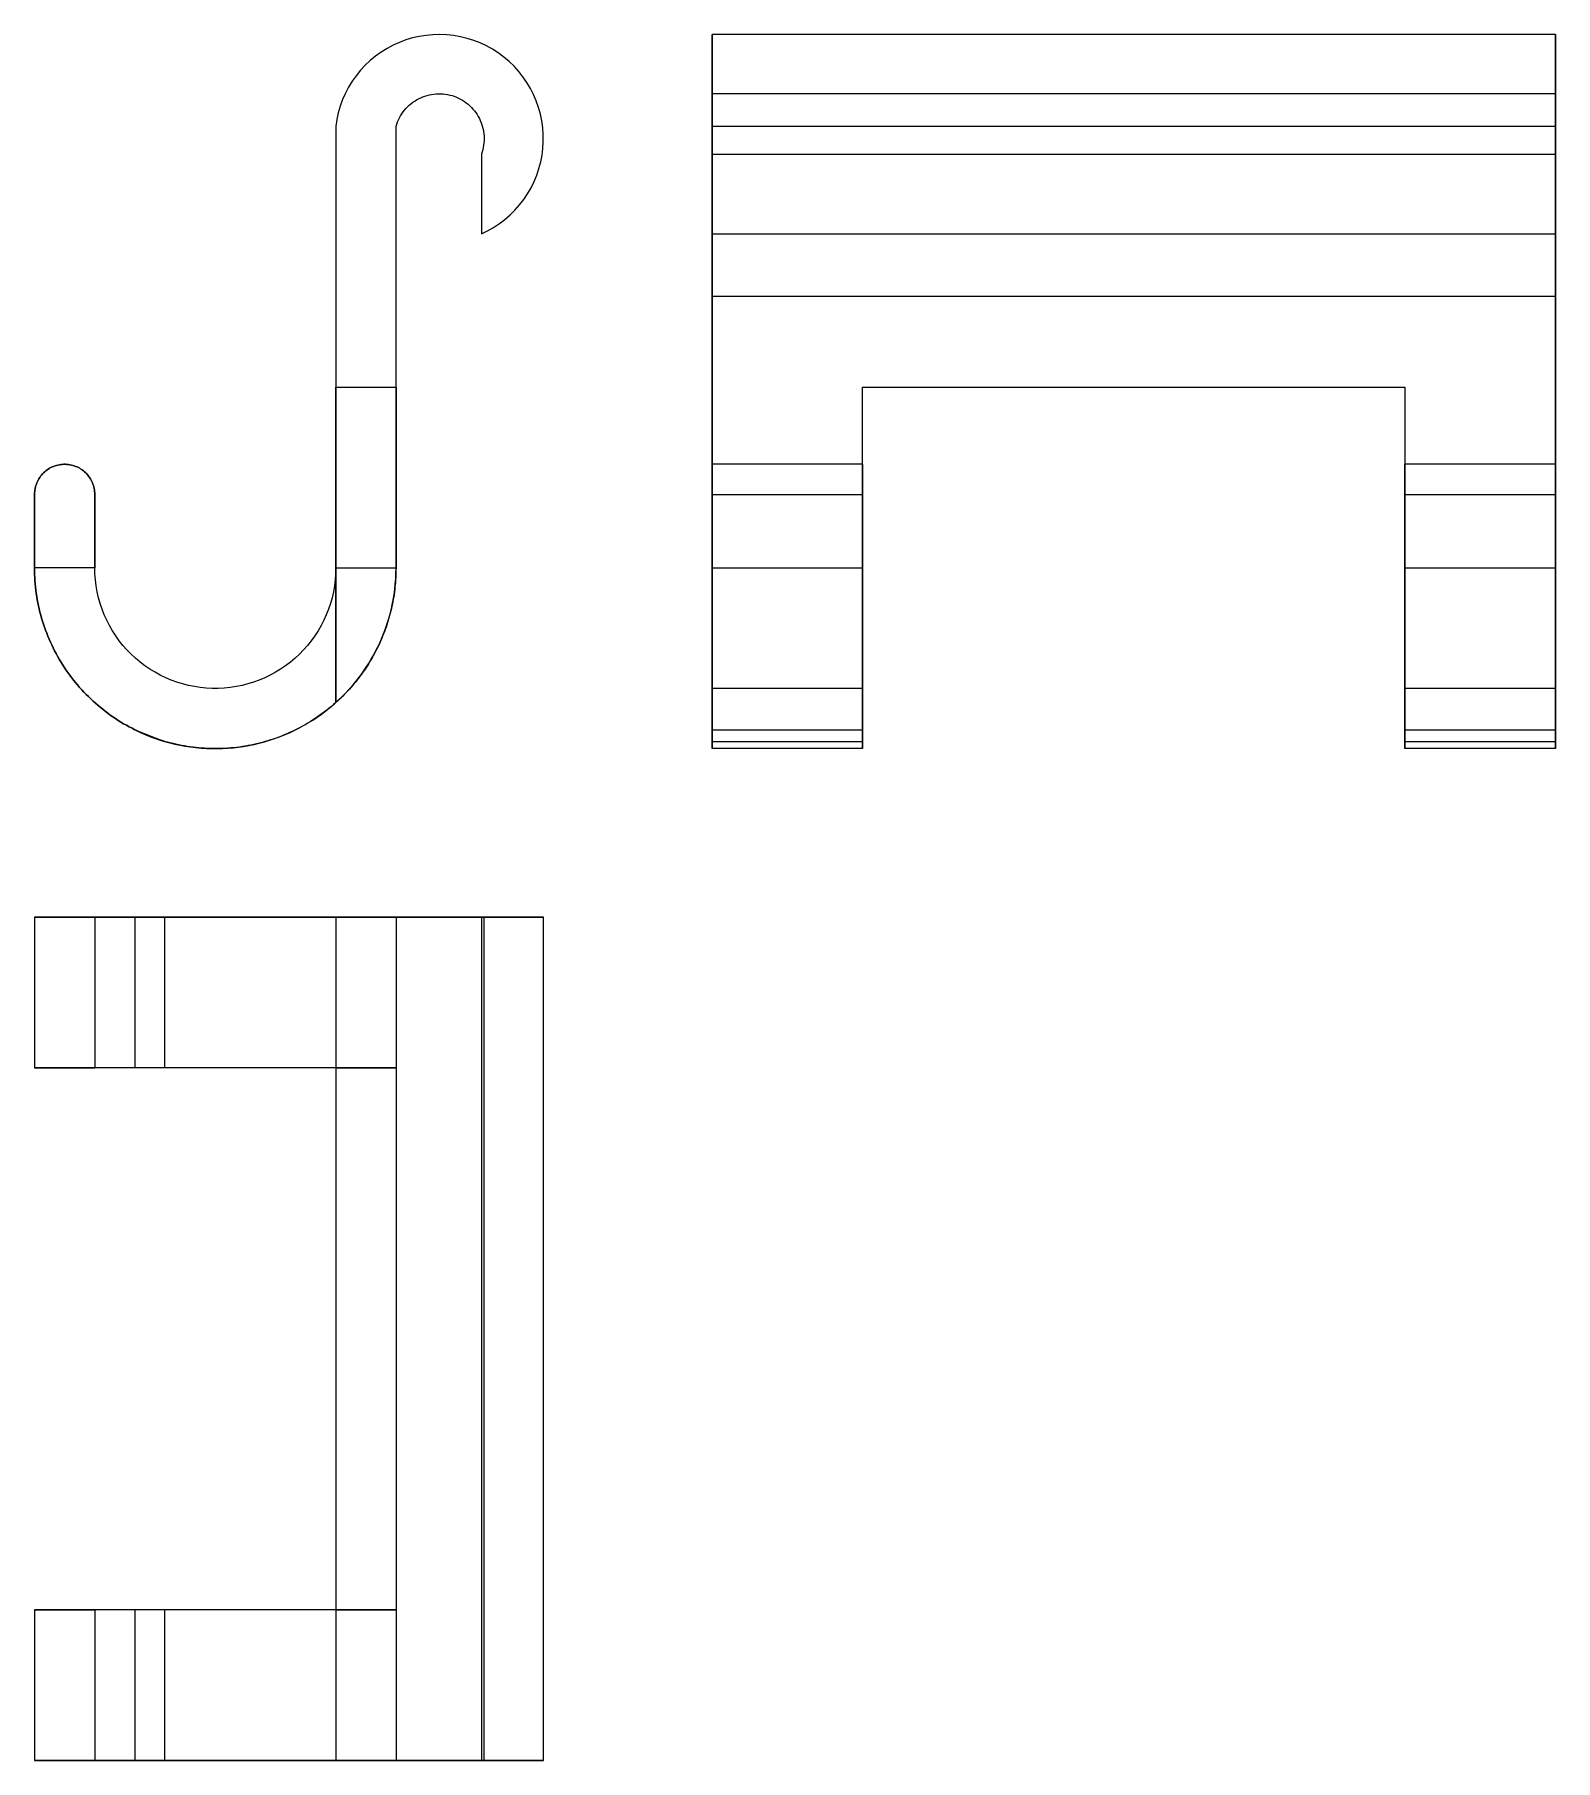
# Model space of a CAD drawing. Extents: x 0 to 1.35, y 0 to 1.54.
import ezdxf

# ---------------------------------------------------------------- set-up
doc = ezdxf.new("R2010")
doc.units = 0
doc.linetypes.add('HIDDEN', pattern=[9, 6, -3])
for name, color, linetype in [('FRONT', 7, 'CONTINUOUS'), ('FRONT_HID', 7, 'HIDDEN'), ('RIGHT', 7, 'CONTINUOUS'), ('RIGHT_HID', 7, 'HIDDEN'), ('TOP', 7, 'CONTINUOUS'), ('TOP_HID', 7, 'HIDDEN')]:
    doc.layers.add(name, color=color, linetype=linetype)

msp = doc.modelspace()

# ---------------------------------------------------------------- linework, layer by layer
at = {"layer": 'FRONT'}
for p, q in [((0.313514, 1.522774), (0.308302, 1.51953)), ((0.318929, 1.525665), (0.313514, 1.522774)), ((0.324524, 1.528191), (0.318929, 1.525665)), ((0.330274, 1.530341), (0.324524, 1.528191)), ((0.336154, 1.532106), (0.330274, 1.530341)), ((0.342138, 1.533477), (0.336154, 1.532106)), ((0.3482, 1.534449), (0.342138, 1.533477)), ((0.354312, 1.535017), (0.3482, 1.534449)), ((0.360449, 1.535179), (0.354312, 1.535017)), ((0.366583, 1.534934), (0.360449, 1.535179)), ((0.372687, 1.534283), (0.366583, 1.534934)), ((0.378735, 1.533229), (0.372687, 1.534283)), ((0.3847, 1.531777), (0.378735, 1.533229)), ((0.390555, 1.529933), (0.3847, 1.531777)), ((0.396276, 1.527705), (0.390555, 1.529933)), ((0.401836, 1.525103), (0.396276, 1.527705)), ((0.407211, 1.522139), (0.401836, 1.525103)), ((0.412379, 1.518825), (0.407211, 1.522139)), ((0.294111, 1.507834), (0.289931, 1.503338)), ((0.298579, 1.512044), (0.294111, 1.507834)), ((0.303316, 1.515948), (0.298579, 1.512044)), ((0.308302, 1.51953), (0.303316, 1.515948)), ((0.417316, 1.515176), (0.412379, 1.518825)), ((0.422, 1.511208), (0.417316, 1.515176)), ((0.426411, 1.506938), (0.422, 1.511208)), ((0.430529, 1.502385), (0.426411, 1.506938)), ((0.28251, 1.493565), (0.279301, 1.488332)), ((0.286058, 1.498575), (0.28251, 1.493565)), ((0.289931, 1.503338), (0.286058, 1.498575)), ((0.434337, 1.49757), (0.430529, 1.502385)), ((0.437817, 1.492513), (0.434337, 1.49757)), ((0.440955, 1.487237), (0.437817, 1.492513)), ((0.273957, 1.477285), (0.271845, 1.471521)), ((0.276446, 1.482897), (0.273957, 1.477285)), ((0.279301, 1.488332), (0.276446, 1.482897)), ((0.334726, 1.473631), (0.336343, 1.47487)), ((0.336343, 1.47487), (0.338021, 1.476025)), ((0.338021, 1.476025), (0.339755, 1.477094)), ((0.339755, 1.477094), (0.341542, 1.478072)), ((0.341542, 1.478072), (0.343377, 1.478958)), ((0.343377, 1.478958), (0.345254, 1.479749)), ((0.345254, 1.479749), (0.347169, 1.480443)), ((0.347169, 1.480443), (0.349117, 1.481039)), ((0.349117, 1.481039), (0.351093, 1.481535)), ((0.351093, 1.481535), (0.353092, 1.481929)), ((0.353092, 1.481929), (0.355108, 1.482221)), ((0.355108, 1.482221), (0.357137, 1.48241)), ((0.357137, 1.48241), (0.359172, 1.482495)), ((0.359172, 1.482495), (0.361209, 1.482476)), ((0.361209, 1.482476), (0.363242, 1.482353)), ((0.363242, 1.482353), (0.365267, 1.482127)), ((0.365267, 1.482127), (0.367277, 1.481798)), ((0.367277, 1.481798), (0.369268, 1.481367)), ((0.369268, 1.481367), (0.371235, 1.480835)), ((0.371235, 1.480835), (0.373172, 1.480203)), ((0.373172, 1.480203), (0.375074, 1.479473)), ((0.375074, 1.479473), (0.376936, 1.478647)), ((0.376936, 1.478647), (0.378754, 1.477728)), ((0.378754, 1.477728), (0.380522, 1.476717)), ((0.380522, 1.476717), (0.382237, 1.475617)), ((0.382237, 1.475617), (0.383893, 1.474431)), ((0.383893, 1.474431), (0.385487, 1.473162)), ((0.443736, 1.481764), (0.440955, 1.487237)), ((0.446149, 1.476119), (0.443736, 1.481764)), ((0.448182, 1.470327), (0.446149, 1.476119)), ((0.268788, 1.459637), (0.267857, 1.453569)), ((0.27012, 1.46563), (0.268788, 1.459637)), ((0.271845, 1.471521), (0.27012, 1.46563)), ((0.322749, 1.457422), (0.323555, 1.459293)), ((0.323555, 1.459293), (0.324456, 1.46112)), ((0.324456, 1.46112), (0.325448, 1.462899)), ((0.325448, 1.462899), (0.32653, 1.464626)), ((0.32653, 1.464626), (0.327698, 1.466294)), ((0.327698, 1.466294), (0.32895, 1.467901)), ((0.32895, 1.467901), (0.330283, 1.469443)), ((0.330283, 1.469443), (0.331692, 1.470914)), ((0.331692, 1.470914), (0.333174, 1.472311)), ((0.333174, 1.472311), (0.334726, 1.473631)), ((0.385487, 1.473162), (0.387014, 1.471814)), ((0.387014, 1.471814), (0.38847, 1.470389)), ((0.38847, 1.470389), (0.389852, 1.468892)), ((0.389852, 1.468892), (0.391156, 1.467327)), ((0.391156, 1.467327), (0.392378, 1.465697)), ((0.392378, 1.465697), (0.393515, 1.464006)), ((0.393515, 1.464006), (0.394565, 1.462261)), ((0.394565, 1.462261), (0.395524, 1.460463)), ((0.395524, 1.460463), (0.396391, 1.45862)), ((0.396391, 1.45862), (0.397162, 1.456734)), ((0.449828, 1.464412), (0.448182, 1.470327)), ((0.451077, 1.458402), (0.449828, 1.464412)), ((0.267857, 1.453569), (0.267857, 1.302436)), ((0.321429, 1.453569), (0.32204, 1.455512)), ((0.321429, 1.060712), (0.321429, 1.453569)), ((0.32204, 1.455512), (0.322749, 1.457422)), ((0.397162, 1.456734), (0.397836, 1.454812)), ((0.397836, 1.454812), (0.398411, 1.452858)), ((0.398411, 1.452858), (0.398886, 1.450877)), ((0.398886, 1.450877), (0.399259, 1.448874)), ((0.399259, 1.448874), (0.39953, 1.446855)), ((0.39953, 1.446855), (0.399697, 1.444824)), ((0.399697, 1.444824), (0.399761, 1.442788)), ((0.451926, 1.452322), (0.451077, 1.458402)), ((0.452371, 1.446199), (0.451926, 1.452322)), ((0.452409, 1.440061), (0.452371, 1.446199)), ((0.397974, 1.430743), (0.397321, 1.428813)), ((0.397321, 1.428813), (0.397321, 1.35787)), ((0.398526, 1.432704), (0.397974, 1.430743)), ((0.398979, 1.434691), (0.398526, 1.432704)), ((0.399329, 1.436697), (0.398979, 1.434691)), ((0.399577, 1.438719), (0.399329, 1.436697)), ((0.399721, 1.440751), (0.399577, 1.438719)), ((0.399761, 1.442788), (0.399721, 1.440751)), ((0.45009, 1.421818), (0.451266, 1.427843)), ((0.451266, 1.427843), (0.45204, 1.433933)), ((0.45204, 1.433933), (0.452409, 1.440061)), ((0.446556, 1.410066), (0.448518, 1.415883)), ((0.448518, 1.415883), (0.45009, 1.421818)), ((0.438426, 1.393571), (0.441499, 1.398886)), ((0.441499, 1.398886), (0.444213, 1.404392)), ((0.444213, 1.404392), (0.446556, 1.410066)), ((0.427198, 1.379007), (0.43126, 1.38361)), ((0.43126, 1.38361), (0.435009, 1.388472)), ((0.435009, 1.388472), (0.438426, 1.393571)), ((0.408188, 1.363571), (0.413314, 1.366948)), ((0.413314, 1.366948), (0.418206, 1.370658)), ((0.418206, 1.370658), (0.42284, 1.374683)), ((0.42284, 1.374683), (0.427198, 1.379007)), ((0.397321, 1.35787), (0.402849, 1.36054)), ((0.402849, 1.36054), (0.408188, 1.363571)), ((0.267857, 1.302436), (0.267857, 1.060712)), ((0.321429, 1.221426), (0.321429, 1.060712)), ((0.018255, 1.151516), (0.017, 1.151059)), ((0.019531, 1.15191), (0.018255, 1.151516)), ((0.020825, 1.152239), (0.019531, 1.15191)), ((0.022134, 1.152504), (0.020825, 1.152239)), ((0.023455, 1.152703), (0.022134, 1.152504)), ((0.024784, 1.152836), (0.023455, 1.152703)), ((0.026118, 1.152902), (0.024784, 1.152836)), ((0.027454, 1.152902), (0.026118, 1.152902)), ((0.028787, 1.152836), (0.027454, 1.152902)), ((0.030116, 1.152703), (0.028787, 1.152836)), ((0.031437, 1.152504), (0.030116, 1.152703)), ((0.032746, 1.152239), (0.031437, 1.152504)), ((0.03404, 1.15191), (0.032746, 1.152239)), ((0.035317, 1.151516), (0.03404, 1.15191)), ((0.036572, 1.151059), (0.035317, 1.151516)), ((0.002103, 1.13653), (0.001615, 1.135286)), ((0.002653, 1.137747), (0.002103, 1.13653)), ((0.003262, 1.138935), (0.002653, 1.137747)), ((0.00393, 1.140092), (0.003262, 1.138935)), ((0.004654, 1.141214), (0.00393, 1.140092)), ((0.005434, 1.142298), (0.004654, 1.141214)), ((0.006267, 1.143343), (0.005434, 1.142298)), ((0.00715, 1.144344), (0.006267, 1.143343)), ((0.008083, 1.1453), (0.00715, 1.144344)), ((0.009062, 1.146209), (0.008083, 1.1453)), ((0.010085, 1.147067), (0.009062, 1.146209)), ((0.01115, 1.147873), (0.010085, 1.147067)), ((0.012253, 1.148626), (0.01115, 1.147873)), ((0.013393, 1.149322), (0.012253, 1.148626)), ((0.014566, 1.149961), (0.013393, 1.149322)), ((0.015769, 1.15054), (0.014566, 1.149961)), ((0.017, 1.151059), (0.015769, 1.15054)), ((0.037802, 1.15054), (0.036572, 1.151059)), ((0.039006, 1.149961), (0.037802, 1.15054)), ((0.040179, 1.149322), (0.039006, 1.149961)), ((0.041318, 1.148626), (0.040179, 1.149322)), ((0.042422, 1.147873), (0.041318, 1.148626)), ((0.043486, 1.147067), (0.042422, 1.147873)), ((0.044509, 1.146209), (0.043486, 1.147067)), ((0.045488, 1.1453), (0.044509, 1.146209)), ((0.046421, 1.144344), (0.045488, 1.1453)), ((0.047305, 1.143343), (0.046421, 1.144344)), ((0.048137, 1.142298), (0.047305, 1.143343)), ((0.048917, 1.141214), (0.048137, 1.142298)), ((0.049642, 1.140092), (0.048917, 1.141214)), ((0.05031, 1.138935), (0.049642, 1.140092)), ((0.050919, 1.137747), (0.05031, 1.138935)), ((0.051468, 1.13653), (0.050919, 1.137747)), ((0.051956, 1.135286), (0.051468, 1.13653)), ((0.000033, 1.12746), (0, 1.126125)), ((0, 1.126125), (0, 1.060712)), ((0.000133, 1.128792), (0.000033, 1.12746)), ((0.000299, 1.130117), (0.000133, 1.128792)), ((0.000531, 1.131433), (0.000299, 1.130117)), ((0.000828, 1.132735), (0.000531, 1.131433)), ((0.00119, 1.13402), (0.000828, 1.132735)), ((0.001615, 1.135286), (0.00119, 1.13402)), ((0.052381, 1.13402), (0.051956, 1.135286)), ((0.052743, 1.132735), (0.052381, 1.13402)), ((0.05304, 1.131433), (0.052743, 1.132735)), ((0.053272, 1.130117), (0.05304, 1.131433)), ((0.053438, 1.128792), (0.053272, 1.130117)), ((0.053538, 1.12746), (0.053438, 1.128792)), ((0.053571, 1.126125), (0.053538, 1.12746)), ((0.053571, 1.060712), (0.053571, 1.126125)), ((0.053571, 1.060712), (0.053571, 1.126125)), ((0, 1.060712), (0.000025, 1.057881)), ((0.053705, 1.055371), (0.053571, 1.060712)), ((0.053705, 1.055371), (0.053571, 1.060712)), ((0.267857, 1.060712), (0.267724, 1.055371)), ((0.267857, 1.060712), (0.267724, 1.055371)), ((0.321359, 1.05598), (0.321429, 1.060712)), ((0.321429, 1.060712), (0.321414, 1.058566)), ((0.000025, 1.057881), (0.0001, 1.055051)), ((0.0001, 1.055051), (0.000224, 1.052223)), ((0.000224, 1.052223), (0.000399, 1.049397)), ((0.000399, 1.049397), (0.000623, 1.046575)), ((0.000623, 1.046575), (0.000897, 1.043758)), ((0.054104, 1.050044), (0.053705, 1.055371)), ((0.054104, 1.050044), (0.053705, 1.055371)), ((0.054768, 1.044743), (0.054104, 1.050044)), ((0.054768, 1.044743), (0.054104, 1.050044)), ((0.055696, 1.039482), (0.054768, 1.044743)), ((0.055696, 1.039482), (0.054768, 1.044743)), ((0.26666, 1.044743), (0.265733, 1.039482)), ((0.26666, 1.044743), (0.265733, 1.039482)), ((0.267325, 1.050044), (0.26666, 1.044743)), ((0.267325, 1.050044), (0.26666, 1.044743)), ((0.267724, 1.055371), (0.267325, 1.050044)), ((0.267724, 1.055371), (0.267325, 1.050044)), ((0.320315, 1.041826), (0.320802, 1.046533)), ((0.320727, 1.045715), (0.320513, 1.04358)), ((0.320913, 1.047852), (0.320727, 1.045715)), ((0.320802, 1.046533), (0.32115, 1.051253)), ((0.321071, 1.049992), (0.320913, 1.047852)), ((0.321199, 1.052134), (0.321071, 1.049992)), ((0.32115, 1.051253), (0.321359, 1.05598)), ((0.3213, 1.054277), (0.321199, 1.052134)), ((0.321371, 1.056421), (0.3213, 1.054277)), ((0.321414, 1.058566), (0.321371, 1.056421)), ((0.000897, 1.043758), (0.00122, 1.040945)), ((0.00122, 1.040945), (0.001593, 1.038139)), ((0.001593, 1.038139), (0.002015, 1.03534)), ((0.002015, 1.03534), (0.002487, 1.032548)), ((0.002487, 1.032548), (0.003008, 1.029766)), ((0.003008, 1.029766), (0.003577, 1.026993)), ((0.056885, 1.034274), (0.055696, 1.039482)), ((0.056885, 1.034274), (0.055696, 1.039482)), ((0.058331, 1.029131), (0.056885, 1.034274)), ((0.058331, 1.029131), (0.056885, 1.034274)), ((0.060033, 1.024067), (0.058331, 1.029131)), ((0.060033, 1.024067), (0.058331, 1.029131)), ((0.263097, 1.029131), (0.261396, 1.024067)), ((0.263097, 1.029131), (0.261396, 1.024067)), ((0.264544, 1.034274), (0.263097, 1.029131)), ((0.264544, 1.034274), (0.263097, 1.029131)), ((0.265733, 1.039482), (0.264544, 1.034274)), ((0.265733, 1.039482), (0.264544, 1.034274)), ((0.318217, 1.028743), (0.317776, 1.026643)), ((0.318027, 1.02782), (0.318927, 1.032465)), ((0.31863, 1.030848), (0.318217, 1.028743)), ((0.319014, 1.032959), (0.31863, 1.030848)), ((0.318927, 1.032465), (0.31969, 1.037136)), ((0.319371, 1.035075), (0.319014, 1.032959)), ((0.319699, 1.037195), (0.319371, 1.035075)), ((0.31969, 1.037136), (0.320315, 1.041826)), ((0.319998, 1.03932), (0.319699, 1.037195)), ((0.32027, 1.041448), (0.319998, 1.03932)), ((0.320513, 1.04358), (0.32027, 1.041448)), ((0.003577, 1.026993), (0.004195, 1.02423)), ((0.004195, 1.02423), (0.004862, 1.021479)), ((0.004862, 1.021479), (0.005578, 1.01874)), ((0.005578, 1.01874), (0.006341, 1.016014)), ((0.006341, 1.016014), (0.007152, 1.013301)), ((0.007152, 1.013301), (0.008011, 1.010604)), ((0.061985, 1.019094), (0.060033, 1.024067)), ((0.061985, 1.019094), (0.060033, 1.024067)), ((0.064182, 1.014224), (0.061985, 1.019094)), ((0.064182, 1.014224), (0.061985, 1.019094)), ((0.066619, 1.00947), (0.064182, 1.014224)), ((0.066619, 1.00947), (0.064182, 1.014224)), ((0.257247, 1.014224), (0.254809, 1.00947)), ((0.257247, 1.014224), (0.254809, 1.00947)), ((0.259444, 1.019094), (0.257247, 1.014224)), ((0.259444, 1.019094), (0.257247, 1.014224)), ((0.261396, 1.024067), (0.259444, 1.019094)), ((0.261396, 1.024067), (0.259444, 1.019094)), ((0.313072, 1.009562), (0.314511, 1.014069)), ((0.314546, 1.014185), (0.313912, 1.012135)), ((0.314511, 1.014069), (0.315818, 1.018618)), ((0.315154, 1.016243), (0.314546, 1.014185)), ((0.315734, 1.018308), (0.315154, 1.016243)), ((0.316286, 1.020382), (0.315734, 1.018308)), ((0.315818, 1.018618), (0.31699, 1.023202)), ((0.316811, 1.022462), (0.316286, 1.020382)), ((0.317307, 1.024549), (0.316811, 1.022462)), ((0.31699, 1.023202), (0.318027, 1.02782)), ((0.317776, 1.026643), (0.317307, 1.024549)), ((0.008011, 1.010604), (0.008917, 1.007922)), ((0.008917, 1.007922), (0.009871, 1.005256)), ((0.009871, 1.005256), (0.010871, 1.002608)), ((0.010871, 1.002608), (0.011918, 0.999978)), ((0.011918, 0.999978), (0.013011, 0.997366)), ((0.06929, 1.004844), (0.066619, 1.00947)), ((0.06929, 1.004844), (0.066619, 1.00947)), ((0.072189, 1.000356), (0.06929, 1.004844)), ((0.072189, 1.000356), (0.06929, 1.004844)), ((0.075307, 0.996019), (0.072189, 1.000356)), ((0.075307, 0.996019), (0.072189, 1.000356)), ((0.24924, 1.000356), (0.246121, 0.996019)), ((0.24924, 1.000356), (0.246121, 0.996019)), ((0.252138, 1.004844), (0.24924, 1.000356)), ((0.252138, 1.004844), (0.24924, 1.000356)), ((0.254809, 1.00947), (0.252138, 1.004844)), ((0.254809, 1.00947), (0.252138, 1.004844)), ((0.30871, 0.998051), (0.30786, 0.996081)), ((0.307965, 0.99632), (0.309797, 1.000683)), ((0.309533, 1.000033), (0.30871, 0.998051)), ((0.31033, 1.002025), (0.309533, 1.000033)), ((0.309797, 1.000683), (0.3115, 1.005098)), ((0.3111, 1.004027), (0.31033, 1.002025)), ((0.311844, 1.00604), (0.3111, 1.004027)), ((0.3115, 1.005098), (0.313072, 1.009562)), ((0.31256, 1.008063), (0.311844, 1.00604)), ((0.313249, 1.010094), (0.31256, 1.008063)), ((0.313912, 1.012135), (0.313249, 1.010094)), ((0.013011, 0.997366), (0.014149, 0.994774)), ((0.014149, 0.994774), (0.015333, 0.992203)), ((0.015333, 0.992203), (0.016563, 0.989653)), ((0.016563, 0.989653), (0.017837, 0.987125)), ((0.017837, 0.987125), (0.019155, 0.98462)), ((0.019155, 0.98462), (0.020517, 0.982138)), ((0.078638, 0.991842), (0.075307, 0.996019)), ((0.078638, 0.991842), (0.075307, 0.996019)), ((0.082173, 0.987836), (0.078638, 0.991842)), ((0.082173, 0.987836), (0.078638, 0.991842)), ((0.085903, 0.984012), (0.082173, 0.987836)), ((0.085903, 0.984012), (0.082173, 0.987836)), ((0.089819, 0.980378), (0.085903, 0.984012)), ((0.089819, 0.980378), (0.085903, 0.984012)), ((0.235525, 0.984012), (0.231609, 0.980378)), ((0.235525, 0.984012), (0.231609, 0.980378)), ((0.239256, 0.987836), (0.235525, 0.984012)), ((0.239256, 0.987836), (0.235525, 0.984012)), ((0.24279, 0.991842), (0.239256, 0.987836)), ((0.24279, 0.991842), (0.239256, 0.987836)), ((0.246121, 0.996019), (0.24279, 0.991842)), ((0.246121, 0.996019), (0.24279, 0.991842)), ((0.299378, 0.979463), (0.30171, 0.98358)), ((0.301187, 0.982632), (0.300132, 0.980764)), ((0.302217, 0.984514), (0.301187, 0.982632)), ((0.30171, 0.98358), (0.30392, 0.987765)), ((0.303222, 0.98641), (0.302217, 0.984514)), ((0.304201, 0.988319), (0.303222, 0.98641)), ((0.30392, 0.987765), (0.306005, 0.992013)), ((0.305155, 0.990241), (0.304201, 0.988319)), ((0.306082, 0.992176), (0.305155, 0.990241)), ((0.306005, 0.992013), (0.307965, 0.99632)), ((0.306984, 0.994123), (0.306082, 0.992176)), ((0.30786, 0.996081), (0.306984, 0.994123)), ((0.020517, 0.982138), (0.021923, 0.979681)), ((0.021923, 0.979681), (0.023372, 0.977249)), ((0.023372, 0.977249), (0.024863, 0.974842)), ((0.024863, 0.974842), (0.026397, 0.972463)), ((0.026397, 0.972463), (0.027972, 0.970111)), ((0.027972, 0.970111), (0.029589, 0.967786)), ((0.029589, 0.967786), (0.031246, 0.965491)), ((0.093912, 0.976944), (0.089819, 0.980378)), ((0.093912, 0.976944), (0.089819, 0.980378)), ((0.09817, 0.973719), (0.093912, 0.976944)), ((0.09817, 0.973719), (0.093912, 0.976944)), ((0.102584, 0.970709), (0.09817, 0.973719)), ((0.102584, 0.970709), (0.09817, 0.973719)), ((0.107143, 0.967923), (0.102584, 0.970709)), ((0.107143, 0.967923), (0.102584, 0.970709)), ((0.111835, 0.965368), (0.107143, 0.967923)), ((0.111835, 0.965368), (0.107143, 0.967923)), ((0.214286, 0.967923), (0.209594, 0.965368)), ((0.214286, 0.967923), (0.209594, 0.965368)), ((0.218844, 0.970709), (0.214286, 0.967923)), ((0.218844, 0.970709), (0.214286, 0.967923)), ((0.223258, 0.973719), (0.218844, 0.970709)), ((0.223258, 0.973719), (0.218844, 0.970709)), ((0.227517, 0.976944), (0.223258, 0.973719)), ((0.227517, 0.976944), (0.223258, 0.973719)), ((0.231609, 0.980378), (0.227517, 0.976944)), ((0.231609, 0.980378), (0.227517, 0.976944)), ((0.28887, 0.963731), (0.291669, 0.967546)), ((0.292064, 0.968103), (0.290816, 0.966358)), ((0.291669, 0.967546), (0.294356, 0.971442)), ((0.293288, 0.969865), (0.292064, 0.968103)), ((0.294489, 0.971642), (0.293288, 0.969865)), ((0.294356, 0.971442), (0.296926, 0.975415)), ((0.295666, 0.973436), (0.294489, 0.971642)), ((0.296819, 0.975246), (0.295666, 0.973436)), ((0.297948, 0.97707), (0.296819, 0.975246)), ((0.296926, 0.975415), (0.299378, 0.979463)), ((0.299053, 0.97891), (0.297948, 0.97707)), ((0.300132, 0.980764), (0.299053, 0.97891)), ((0.031246, 0.965491), (0.032943, 0.963226)), ((0.032943, 0.963226), (0.03468, 0.96099)), ((0.03468, 0.96099), (0.036456, 0.958786)), ((0.036456, 0.958786), (0.038271, 0.956613)), ((0.038271, 0.956613), (0.040123, 0.954472)), ((0.040123, 0.954472), (0.042013, 0.952365)), ((0.042013, 0.952365), (0.04394, 0.950291)), ((0.116648, 0.963051), (0.111835, 0.965368)), ((0.116648, 0.963051), (0.111835, 0.965368)), ((0.121571, 0.960975), (0.116648, 0.963051)), ((0.121571, 0.960975), (0.116648, 0.963051)), ((0.126591, 0.959148), (0.121571, 0.960975)), ((0.126591, 0.959148), (0.121571, 0.960975)), ((0.131696, 0.957574), (0.126591, 0.959148)), ((0.131696, 0.957574), (0.126591, 0.959148)), ((0.136873, 0.956255), (0.131696, 0.957574)), ((0.136873, 0.956255), (0.131696, 0.957574)), ((0.142109, 0.955197), (0.136873, 0.956255)), ((0.142109, 0.955197), (0.136873, 0.956255)), ((0.147392, 0.954401), (0.142109, 0.955197)), ((0.147392, 0.954401), (0.142109, 0.955197)), ((0.152707, 0.953869), (0.147392, 0.954401)), ((0.152707, 0.953869), (0.147392, 0.954401)), ((0.158043, 0.953602), (0.152707, 0.953869)), ((0.158043, 0.953602), (0.152707, 0.953869)), ((0.163385, 0.953602), (0.158043, 0.953602)), ((0.163385, 0.953602), (0.158043, 0.953602)), ((0.168721, 0.953869), (0.163385, 0.953602)), ((0.168721, 0.953869), (0.163385, 0.953602)), ((0.174037, 0.954401), (0.168721, 0.953869)), ((0.174037, 0.954401), (0.168721, 0.953869)), ((0.179319, 0.955197), (0.174037, 0.954401)), ((0.179319, 0.955197), (0.174037, 0.954401)), ((0.184556, 0.956255), (0.179319, 0.955197)), ((0.184556, 0.956255), (0.179319, 0.955197)), ((0.189733, 0.957574), (0.184556, 0.956255)), ((0.189733, 0.957574), (0.184556, 0.956255)), ((0.194838, 0.959148), (0.189733, 0.957574)), ((0.194838, 0.959148), (0.189733, 0.957574)), ((0.199858, 0.960975), (0.194838, 0.959148)), ((0.199858, 0.960975), (0.194838, 0.959148)), ((0.204781, 0.963051), (0.199858, 0.960975)), ((0.204781, 0.963051), (0.199858, 0.960975)), ((0.209594, 0.965368), (0.204781, 0.963051)), ((0.209594, 0.965368), (0.204781, 0.963051)), ((0.276586, 0.949343), (0.279814, 0.952803)), ((0.280016, 0.953026), (0.278568, 0.951443)), ((0.279814, 0.952803), (0.282939, 0.956356)), ((0.281443, 0.954629), (0.280016, 0.953026)), ((0.282849, 0.95625), (0.281443, 0.954629)), ((0.284232, 0.95789), (0.282849, 0.95625)), ((0.282939, 0.956356), (0.285959, 0.96)), ((0.285594, 0.959548), (0.284232, 0.95789)), ((0.286933, 0.961224), (0.285594, 0.959548)), ((0.285959, 0.96), (0.28887, 0.963731)), ((0.28825, 0.962918), (0.286933, 0.961224)), ((0.289544, 0.964629), (0.28825, 0.962918)), ((0.290816, 0.966358), (0.289544, 0.964629)), ((0.04394, 0.950291), (0.045903, 0.948251)), ((0.045903, 0.948251), (0.047902, 0.946246)), ((0.047902, 0.946246), (0.049936, 0.944277)), ((0.049936, 0.944277), (0.052004, 0.942343)), ((0.052004, 0.942343), (0.054105, 0.940447)), ((0.054105, 0.940447), (0.05624, 0.938588)), ((0.05624, 0.938588), (0.058408, 0.936767)), ((0.058408, 0.936767), (0.060607, 0.934984)), ((0.258995, 0.93355), (0.262696, 0.936499)), ((0.262696, 0.936499), (0.266309, 0.939555)), ((0.266309, 0.939555), (0.26983, 0.942717)), ((0.269447, 0.942364), (0.267857, 0.940923)), ((0.271017, 0.943826), (0.269447, 0.942364)), ((0.26983, 0.942717), (0.273256, 0.94598)), ((0.272568, 0.945309), (0.271017, 0.943826)), ((0.274098, 0.946812), (0.272568, 0.945309)), ((0.273256, 0.94598), (0.276586, 0.949343)), ((0.275609, 0.948336), (0.274098, 0.946812)), ((0.277099, 0.94988), (0.275609, 0.948336)), ((0.278568, 0.951443), (0.277099, 0.94988)), ((0.060607, 0.934984), (0.062837, 0.93324)), ((0.062837, 0.93324), (0.065097, 0.931536)), ((0.065097, 0.931536), (0.067387, 0.929872)), ((0.067387, 0.929872), (0.069707, 0.928248)), ((0.069707, 0.928248), (0.072054, 0.926666)), ((0.072054, 0.926666), (0.074429, 0.925125)), ((0.074429, 0.925125), (0.07683, 0.923626)), ((0.07683, 0.923626), (0.079258, 0.92217)), ((0.079258, 0.92217), (0.081711, 0.920756)), ((0.239277, 0.920509), (0.243371, 0.922882)), ((0.243371, 0.922882), (0.247393, 0.925376)), ((0.247393, 0.925376), (0.25134, 0.927986)), ((0.25134, 0.927986), (0.255208, 0.930712)), ((0.255208, 0.930712), (0.258995, 0.93355)), ((0.081711, 0.920756), (0.084188, 0.919386)), ((0.084188, 0.919386), (0.08669, 0.91806)), ((0.08669, 0.91806), (0.089214, 0.916779)), ((0.089214, 0.916779), (0.089618, 0.916579)), ((0.089214, 0.916779), (0.11564, 0.906448)), ((0.089618, 0.916579), (0.090023, 0.91638)), ((0.090023, 0.91638), (0.090428, 0.916182)), ((0.090428, 0.916182), (0.090834, 0.915985)), ((0.090834, 0.915985), (0.09124, 0.91579)), ((0.09124, 0.91579), (0.091647, 0.915595)), ((0.091647, 0.915595), (0.092054, 0.915402)), ((0.092054, 0.915402), (0.092462, 0.91521)), ((0.092462, 0.91521), (0.092871, 0.915019)), ((0.092871, 0.915019), (0.09328, 0.914829)), ((0.09328, 0.914829), (0.09369, 0.914641)), ((0.09369, 0.914641), (0.0941, 0.914453)), ((0.0941, 0.914453), (0.094511, 0.914267)), ((0.094511, 0.914267), (0.094922, 0.914082)), ((0.094922, 0.914082), (0.095333, 0.913898)), ((0.095333, 0.913898), (0.095746, 0.913715)), ((0.095746, 0.913715), (0.096158, 0.913533)), ((0.096158, 0.913533), (0.096572, 0.913352)), ((0.096572, 0.913352), (0.096985, 0.913173)), ((0.096985, 0.913173), (0.0974, 0.912995)), ((0.0974, 0.912995), (0.097814, 0.912818)), ((0.097814, 0.912818), (0.09823, 0.912642)), ((0.09823, 0.912642), (0.098645, 0.912467)), ((0.098645, 0.912467), (0.099061, 0.912293)), ((0.099061, 0.912293), (0.099478, 0.912121)), ((0.099478, 0.912121), (0.099895, 0.91195)), ((0.099895, 0.91195), (0.100313, 0.91178)), ((0.100313, 0.91178), (0.100731, 0.911611)), ((0.100731, 0.911611), (0.10115, 0.911443)), ((0.10115, 0.911443), (0.101569, 0.911277)), ((0.101569, 0.911277), (0.101988, 0.911111)), ((0.101988, 0.911111), (0.102408, 0.910947)), ((0.102408, 0.910947), (0.102829, 0.910784)), ((0.102829, 0.910784), (0.10325, 0.910622)), ((0.10325, 0.910622), (0.103671, 0.910462)), ((0.103671, 0.910462), (0.104093, 0.910302)), ((0.104093, 0.910302), (0.104515, 0.910144)), ((0.104515, 0.910144), (0.104938, 0.909987)), ((0.104938, 0.909987), (0.105361, 0.909831)), ((0.105361, 0.909831), (0.105785, 0.909676)), ((0.105785, 0.909676), (0.106209, 0.909523)), ((0.106209, 0.909523), (0.106633, 0.90937)), ((0.106633, 0.90937), (0.107058, 0.909219)), ((0.107058, 0.909219), (0.107483, 0.909069)), ((0.107483, 0.909069), (0.107909, 0.90892)), ((0.107909, 0.90892), (0.108335, 0.908773)), ((0.108335, 0.908773), (0.108762, 0.908626)), ((0.108762, 0.908626), (0.109189, 0.908481)), ((0.109189, 0.908481), (0.109616, 0.908337)), ((0.109616, 0.908337), (0.110044, 0.908194)), ((0.110044, 0.908194), (0.110472, 0.908053)), ((0.110472, 0.908053), (0.110901, 0.907912)), ((0.110901, 0.907912), (0.11133, 0.907773)), ((0.11133, 0.907773), (0.111759, 0.907635)), ((0.111759, 0.907635), (0.112189, 0.907499)), ((0.112189, 0.907499), (0.112619, 0.907363)), ((0.112619, 0.907363), (0.113049, 0.907229)), ((0.113049, 0.907229), (0.11348, 0.907095)), ((0.11348, 0.907095), (0.113911, 0.906964)), ((0.113911, 0.906964), (0.114343, 0.906833)), ((0.114343, 0.906833), (0.114775, 0.906703)), ((0.114775, 0.906703), (0.115207, 0.906575)), ((0.115207, 0.906575), (0.11564, 0.906448)), ((0.11564, 0.906448), (0.120201, 0.905188)), ((0.199813, 0.904826), (0.204385, 0.906045)), ((0.204385, 0.906045), (0.20892, 0.907397)), ((0.20892, 0.907397), (0.213413, 0.908883)), ((0.213413, 0.908883), (0.21786, 0.9105)), ((0.21786, 0.9105), (0.222258, 0.912248)), ((0.222258, 0.912248), (0.226602, 0.914124)), ((0.226602, 0.914124), (0.230889, 0.916128)), ((0.230889, 0.916128), (0.235115, 0.918256)), ((0.235115, 0.918256), (0.239277, 0.920509)), ((0.120201, 0.905188), (0.124798, 0.904062)), ((0.124798, 0.904062), (0.129425, 0.903073)), ((0.129425, 0.903073), (0.13408, 0.90222)), ((0.13408, 0.90222), (0.138757, 0.901505)), ((0.138757, 0.901505), (0.143454, 0.900927)), ((0.143454, 0.900927), (0.148166, 0.900488)), ((0.148166, 0.900488), (0.152889, 0.900188)), ((0.152889, 0.900188), (0.157618, 0.900027)), ((0.157618, 0.900027), (0.16235, 0.900006)), ((0.16235, 0.900006), (0.167081, 0.900124)), ((0.167081, 0.900124), (0.171806, 0.900381)), ((0.171806, 0.900381), (0.176522, 0.900777)), ((0.176522, 0.900777), (0.181223, 0.901312)), ((0.181223, 0.901312), (0.185908, 0.901985)), ((0.185908, 0.901985), (0.19057, 0.902795)), ((0.19057, 0.902795), (0.195206, 0.903742)), ((0.195206, 0.903742), (0.199813, 0.904826))]:
    msp.add_line(p, q, dxfattribs=at)
at = {"layer": 'FRONT_HID', "linetype": 'HIDDEN'}
for p, q in [((0.313514, 1.522774), (0.308302, 1.51953)), ((0.318929, 1.525665), (0.313514, 1.522774)), ((0.324524, 1.528191), (0.318929, 1.525665)), ((0.330274, 1.530341), (0.324524, 1.528191)), ((0.336154, 1.532106), (0.330274, 1.530341)), ((0.342138, 1.533477), (0.336154, 1.532106)), ((0.3482, 1.534449), (0.342138, 1.533477)), ((0.354312, 1.535017), (0.3482, 1.534449)), ((0.360449, 1.535179), (0.354312, 1.535017)), ((0.366583, 1.534934), (0.360449, 1.535179)), ((0.372687, 1.534283), (0.366583, 1.534934)), ((0.378735, 1.533229), (0.372687, 1.534283)), ((0.3847, 1.531777), (0.378735, 1.533229)), ((0.390555, 1.529933), (0.3847, 1.531777)), ((0.396276, 1.527705), (0.390555, 1.529933)), ((0.401836, 1.525103), (0.396276, 1.527705)), ((0.407211, 1.522139), (0.401836, 1.525103)), ((0.412379, 1.518825), (0.407211, 1.522139)), ((0.294111, 1.507834), (0.289931, 1.503338)), ((0.298579, 1.512044), (0.294111, 1.507834)), ((0.303316, 1.515948), (0.298579, 1.512044)), ((0.308302, 1.51953), (0.303316, 1.515948)), ((0.417316, 1.515176), (0.412379, 1.518825)), ((0.422, 1.511208), (0.417316, 1.515176)), ((0.426411, 1.506938), (0.422, 1.511208)), ((0.430529, 1.502385), (0.426411, 1.506938)), ((0.28251, 1.493565), (0.279301, 1.488332)), ((0.286058, 1.498575), (0.28251, 1.493565)), ((0.289931, 1.503338), (0.286058, 1.498575)), ((0.434337, 1.49757), (0.430529, 1.502385)), ((0.437817, 1.492513), (0.434337, 1.49757)), ((0.440955, 1.487237), (0.437817, 1.492513)), ((0.273957, 1.477285), (0.271845, 1.471521)), ((0.276446, 1.482897), (0.273957, 1.477285)), ((0.279301, 1.488332), (0.276446, 1.482897)), ((0.334726, 1.473631), (0.336343, 1.47487)), ((0.336343, 1.47487), (0.338021, 1.476025)), ((0.338021, 1.476025), (0.339755, 1.477094)), ((0.339755, 1.477094), (0.341542, 1.478072)), ((0.341542, 1.478072), (0.343377, 1.478958)), ((0.343377, 1.478958), (0.345254, 1.479749)), ((0.345254, 1.479749), (0.347169, 1.480443)), ((0.347169, 1.480443), (0.349117, 1.481039)), ((0.349117, 1.481039), (0.351093, 1.481535)), ((0.351093, 1.481535), (0.353092, 1.481929)), ((0.353092, 1.481929), (0.355108, 1.482221)), ((0.355108, 1.482221), (0.357137, 1.48241)), ((0.357137, 1.48241), (0.359172, 1.482495)), ((0.359172, 1.482495), (0.361209, 1.482476)), ((0.361209, 1.482476), (0.363242, 1.482353)), ((0.363242, 1.482353), (0.365267, 1.482127)), ((0.365267, 1.482127), (0.367277, 1.481798)), ((0.367277, 1.481798), (0.369268, 1.481367)), ((0.369268, 1.481367), (0.371235, 1.480835)), ((0.371235, 1.480835), (0.373172, 1.480203)), ((0.373172, 1.480203), (0.375074, 1.479473)), ((0.375074, 1.479473), (0.376936, 1.478647)), ((0.376936, 1.478647), (0.378754, 1.477728)), ((0.378754, 1.477728), (0.380522, 1.476717)), ((0.380522, 1.476717), (0.382237, 1.475617)), ((0.382237, 1.475617), (0.383893, 1.474431)), ((0.383893, 1.474431), (0.385487, 1.473162)), ((0.443736, 1.481764), (0.440955, 1.487237)), ((0.446149, 1.476119), (0.443736, 1.481764)), ((0.448182, 1.470327), (0.446149, 1.476119)), ((0.268788, 1.459637), (0.267857, 1.453569)), ((0.27012, 1.46563), (0.268788, 1.459637)), ((0.271845, 1.471521), (0.27012, 1.46563)), ((0.322749, 1.457422), (0.323555, 1.459293)), ((0.323555, 1.459293), (0.324456, 1.46112)), ((0.324456, 1.46112), (0.325448, 1.462899)), ((0.325448, 1.462899), (0.32653, 1.464626)), ((0.32653, 1.464626), (0.327698, 1.466294)), ((0.327698, 1.466294), (0.32895, 1.467901)), ((0.32895, 1.467901), (0.330283, 1.469443)), ((0.330283, 1.469443), (0.331692, 1.470914)), ((0.331692, 1.470914), (0.333174, 1.472311)), ((0.333174, 1.472311), (0.334726, 1.473631)), ((0.385487, 1.473162), (0.387014, 1.471814)), ((0.387014, 1.471814), (0.38847, 1.470389)), ((0.38847, 1.470389), (0.389852, 1.468892)), ((0.389852, 1.468892), (0.391156, 1.467327)), ((0.391156, 1.467327), (0.392378, 1.465697)), ((0.392378, 1.465697), (0.393515, 1.464006)), ((0.393515, 1.464006), (0.394565, 1.462261)), ((0.394565, 1.462261), (0.395524, 1.460463)), ((0.395524, 1.460463), (0.396391, 1.45862)), ((0.396391, 1.45862), (0.397162, 1.456734)), ((0.449828, 1.464412), (0.448182, 1.470327)), ((0.451077, 1.458402), (0.449828, 1.464412)), ((0.267857, 1.453569), (0.267857, 1.302436)), ((0.321429, 1.453569), (0.32204, 1.455512)), ((0.321429, 1.060712), (0.321429, 1.453569)), ((0.32204, 1.455512), (0.322749, 1.457422)), ((0.397162, 1.456734), (0.397836, 1.454812)), ((0.397836, 1.454812), (0.398411, 1.452858)), ((0.398411, 1.452858), (0.398886, 1.450877)), ((0.398886, 1.450877), (0.399259, 1.448874)), ((0.399259, 1.448874), (0.39953, 1.446855)), ((0.39953, 1.446855), (0.399697, 1.444824)), ((0.399697, 1.444824), (0.399761, 1.442788)), ((0.451926, 1.452322), (0.451077, 1.458402)), ((0.452371, 1.446199), (0.451926, 1.452322)), ((0.452409, 1.440061), (0.452371, 1.446199)), ((0.397974, 1.430743), (0.397321, 1.428813)), ((0.397321, 1.428813), (0.397321, 1.35787)), ((0.398526, 1.432704), (0.397974, 1.430743)), ((0.398979, 1.434691), (0.398526, 1.432704)), ((0.399329, 1.436697), (0.398979, 1.434691)), ((0.399577, 1.438719), (0.399329, 1.436697)), ((0.399721, 1.440751), (0.399577, 1.438719)), ((0.399761, 1.442788), (0.399721, 1.440751)), ((0.45009, 1.421818), (0.451266, 1.427843)), ((0.451266, 1.427843), (0.45204, 1.433933)), ((0.45204, 1.433933), (0.452409, 1.440061)), ((0.446556, 1.410066), (0.448518, 1.415883)), ((0.448518, 1.415883), (0.45009, 1.421818)), ((0.438426, 1.393571), (0.441499, 1.398886)), ((0.441499, 1.398886), (0.444213, 1.404392)), ((0.444213, 1.404392), (0.446556, 1.410066)), ((0.427198, 1.379007), (0.43126, 1.38361)), ((0.43126, 1.38361), (0.435009, 1.388472)), ((0.435009, 1.388472), (0.438426, 1.393571)), ((0.408188, 1.363571), (0.413314, 1.366948)), ((0.413314, 1.366948), (0.418206, 1.370658)), ((0.418206, 1.370658), (0.42284, 1.374683)), ((0.42284, 1.374683), (0.427198, 1.379007)), ((0.397321, 1.35787), (0.402849, 1.36054)), ((0.402849, 1.36054), (0.408188, 1.363571)), ((0.267857, 1.302436), (0.267857, 1.060712)), ((0.267857, 1.221426), (0.267857, 1.060712)), ((0.267857, 1.060712), (0.267857, 1.221426)), ((0.267857, 1.221426), (0.321429, 1.221426)), ((0.267857, 1.221426), (0.321429, 1.221426)), ((0.321429, 1.060712), (0.321429, 1.221426)), ((0.017, 1.151059), (0.018255, 1.151516)), ((0.018255, 1.151516), (0.017, 1.151059)), ((0.017, 1.151059), (0.018255, 1.151516)), ((0.018255, 1.151516), (0.019531, 1.15191)), ((0.019531, 1.15191), (0.018255, 1.151516)), ((0.018255, 1.151516), (0.019531, 1.15191)), ((0.019531, 1.15191), (0.020825, 1.152239)), ((0.020825, 1.152239), (0.019531, 1.15191)), ((0.019531, 1.15191), (0.020825, 1.152239)), ((0.020825, 1.152239), (0.022134, 1.152504)), ((0.022134, 1.152504), (0.020825, 1.152239)), ((0.020825, 1.152239), (0.022134, 1.152504)), ((0.022134, 1.152504), (0.023455, 1.152703)), ((0.023455, 1.152703), (0.022134, 1.152504)), ((0.022134, 1.152504), (0.023455, 1.152703)), ((0.023455, 1.152703), (0.024784, 1.152836)), ((0.024784, 1.152836), (0.023455, 1.152703)), ((0.023455, 1.152703), (0.024784, 1.152836)), ((0.024784, 1.152836), (0.026118, 1.152902)), ((0.026118, 1.152902), (0.024784, 1.152836)), ((0.024784, 1.152836), (0.026118, 1.152902)), ((0.026118, 1.152902), (0.027454, 1.152902)), ((0.027454, 1.152902), (0.026118, 1.152902)), ((0.026118, 1.152902), (0.027454, 1.152902)), ((0.027454, 1.152902), (0.028787, 1.152836)), ((0.028787, 1.152836), (0.027454, 1.152902)), ((0.027454, 1.152902), (0.028787, 1.152836)), ((0.028787, 1.152836), (0.030116, 1.152703)), ((0.030116, 1.152703), (0.028787, 1.152836)), ((0.028787, 1.152836), (0.030116, 1.152703)), ((0.030116, 1.152703), (0.031437, 1.152504)), ((0.031437, 1.152504), (0.030116, 1.152703)), ((0.030116, 1.152703), (0.031437, 1.152504)), ((0.031437, 1.152504), (0.032746, 1.152239)), ((0.032746, 1.152239), (0.031437, 1.152504)), ((0.031437, 1.152504), (0.032746, 1.152239)), ((0.032746, 1.152239), (0.03404, 1.15191)), ((0.03404, 1.15191), (0.032746, 1.152239)), ((0.032746, 1.152239), (0.03404, 1.15191)), ((0.03404, 1.15191), (0.035317, 1.151516)), ((0.035317, 1.151516), (0.03404, 1.15191)), ((0.03404, 1.15191), (0.035317, 1.151516)), ((0.035317, 1.151516), (0.036572, 1.151059)), ((0.036572, 1.151059), (0.035317, 1.151516)), ((0.035317, 1.151516), (0.036572, 1.151059)), ((0.001615, 1.135286), (0.002103, 1.13653)), ((0.002103, 1.13653), (0.001615, 1.135286)), ((0.001615, 1.135286), (0.002103, 1.13653)), ((0.002103, 1.13653), (0.002653, 1.137747)), ((0.002653, 1.137747), (0.002103, 1.13653)), ((0.002103, 1.13653), (0.002653, 1.137747)), ((0.002653, 1.137747), (0.003262, 1.138935)), ((0.003262, 1.138935), (0.002653, 1.137747)), ((0.002653, 1.137747), (0.003262, 1.138935)), ((0.003262, 1.138935), (0.00393, 1.140092)), ((0.00393, 1.140092), (0.003262, 1.138935)), ((0.003262, 1.138935), (0.00393, 1.140092)), ((0.00393, 1.140092), (0.004654, 1.141214)), ((0.004654, 1.141214), (0.00393, 1.140092)), ((0.00393, 1.140092), (0.004654, 1.141214)), ((0.004654, 1.141214), (0.005434, 1.142298)), ((0.005434, 1.142298), (0.004654, 1.141214)), ((0.004654, 1.141214), (0.005434, 1.142298)), ((0.005434, 1.142298), (0.006267, 1.143343)), ((0.006267, 1.143343), (0.005434, 1.142298)), ((0.005434, 1.142298), (0.006267, 1.143343)), ((0.006267, 1.143343), (0.00715, 1.144344)), ((0.00715, 1.144344), (0.006267, 1.143343)), ((0.006267, 1.143343), (0.00715, 1.144344)), ((0.00715, 1.144344), (0.008083, 1.1453)), ((0.008083, 1.1453), (0.00715, 1.144344)), ((0.00715, 1.144344), (0.008083, 1.1453)), ((0.008083, 1.1453), (0.009062, 1.146209)), ((0.009062, 1.146209), (0.008083, 1.1453)), ((0.008083, 1.1453), (0.009062, 1.146209)), ((0.009062, 1.146209), (0.010085, 1.147067)), ((0.010085, 1.147067), (0.009062, 1.146209)), ((0.009062, 1.146209), (0.010085, 1.147067)), ((0.010085, 1.147067), (0.01115, 1.147873)), ((0.01115, 1.147873), (0.010085, 1.147067)), ((0.010085, 1.147067), (0.01115, 1.147873)), ((0.01115, 1.147873), (0.012253, 1.148626)), ((0.012253, 1.148626), (0.01115, 1.147873)), ((0.01115, 1.147873), (0.012253, 1.148626)), ((0.012253, 1.148626), (0.013393, 1.149322)), ((0.013393, 1.149322), (0.012253, 1.148626)), ((0.012253, 1.148626), (0.013393, 1.149322)), ((0.013393, 1.149322), (0.014566, 1.149961)), ((0.014566, 1.149961), (0.013393, 1.149322)), ((0.013393, 1.149322), (0.014566, 1.149961)), ((0.014566, 1.149961), (0.015769, 1.15054)), ((0.015769, 1.15054), (0.014566, 1.149961)), ((0.014566, 1.149961), (0.015769, 1.15054)), ((0.015769, 1.15054), (0.017, 1.151059)), ((0.017, 1.151059), (0.015769, 1.15054)), ((0.015769, 1.15054), (0.017, 1.151059)), ((0.036572, 1.151059), (0.037802, 1.15054)), ((0.037802, 1.15054), (0.036572, 1.151059)), ((0.036572, 1.151059), (0.037802, 1.15054)), ((0.037802, 1.15054), (0.039006, 1.149961)), ((0.039006, 1.149961), (0.037802, 1.15054)), ((0.037802, 1.15054), (0.039006, 1.149961)), ((0.039006, 1.149961), (0.040179, 1.149322)), ((0.040179, 1.149322), (0.039006, 1.149961)), ((0.039006, 1.149961), (0.040179, 1.149322)), ((0.040179, 1.149322), (0.041318, 1.148626)), ((0.041318, 1.148626), (0.040179, 1.149322)), ((0.040179, 1.149322), (0.041318, 1.148626)), ((0.041318, 1.148626), (0.042422, 1.147873)), ((0.042422, 1.147873), (0.041318, 1.148626)), ((0.041318, 1.148626), (0.042422, 1.147873)), ((0.042422, 1.147873), (0.043486, 1.147067)), ((0.043486, 1.147067), (0.042422, 1.147873)), ((0.042422, 1.147873), (0.043486, 1.147067)), ((0.043486, 1.147067), (0.044509, 1.146209)), ((0.044509, 1.146209), (0.043486, 1.147067)), ((0.043486, 1.147067), (0.044509, 1.146209)), ((0.044509, 1.146209), (0.045488, 1.1453)), ((0.045488, 1.1453), (0.044509, 1.146209)), ((0.044509, 1.146209), (0.045488, 1.1453)), ((0.045488, 1.1453), (0.046421, 1.144344)), ((0.046421, 1.144344), (0.045488, 1.1453)), ((0.045488, 1.1453), (0.046421, 1.144344)), ((0.046421, 1.144344), (0.047305, 1.143343)), ((0.047305, 1.143343), (0.046421, 1.144344)), ((0.046421, 1.144344), (0.047305, 1.143343)), ((0.047305, 1.143343), (0.048137, 1.142298)), ((0.048137, 1.142298), (0.047305, 1.143343)), ((0.047305, 1.143343), (0.048137, 1.142298)), ((0.048137, 1.142298), (0.048917, 1.141214)), ((0.048917, 1.141214), (0.048137, 1.142298)), ((0.048137, 1.142298), (0.048917, 1.141214)), ((0.048917, 1.141214), (0.049642, 1.140092)), ((0.049642, 1.140092), (0.048917, 1.141214)), ((0.048917, 1.141214), (0.049642, 1.140092)), ((0.049642, 1.140092), (0.05031, 1.138935)), ((0.05031, 1.138935), (0.049642, 1.140092)), ((0.049642, 1.140092), (0.05031, 1.138935)), ((0.05031, 1.138935), (0.050919, 1.137747)), ((0.050919, 1.137747), (0.05031, 1.138935)), ((0.05031, 1.138935), (0.050919, 1.137747)), ((0.050919, 1.137747), (0.051468, 1.13653)), ((0.051468, 1.13653), (0.050919, 1.137747)), ((0.050919, 1.137747), (0.051468, 1.13653)), ((0.051468, 1.13653), (0.051956, 1.135286)), ((0.051956, 1.135286), (0.051468, 1.13653)), ((0.051468, 1.13653), (0.051956, 1.135286)), ((0, 1.126125), (0.000033, 1.12746)), ((0.000033, 1.12746), (0, 1.126125)), ((0, 1.126125), (0.000033, 1.12746)), ((0, 1.060712), (0, 1.126125)), ((0, 1.126125), (0, 1.060712)), ((0, 1.126125), (0, 1.060712)), ((0.000033, 1.12746), (0.000133, 1.128792)), ((0.000133, 1.128792), (0.000033, 1.12746)), ((0.000033, 1.12746), (0.000133, 1.128792)), ((0.000133, 1.128792), (0.000299, 1.130117)), ((0.000299, 1.130117), (0.000133, 1.128792)), ((0.000133, 1.128792), (0.000299, 1.130117)), ((0.000299, 1.130117), (0.000531, 1.131433)), ((0.000531, 1.131433), (0.000299, 1.130117)), ((0.000299, 1.130117), (0.000531, 1.131433)), ((0.000531, 1.131433), (0.000828, 1.132735)), ((0.000828, 1.132735), (0.000531, 1.131433)), ((0.000531, 1.131433), (0.000828, 1.132735)), ((0.000828, 1.132735), (0.00119, 1.13402)), ((0.00119, 1.13402), (0.000828, 1.132735)), ((0.000828, 1.132735), (0.00119, 1.13402)), ((0.00119, 1.13402), (0.001615, 1.135286)), ((0.001615, 1.135286), (0.00119, 1.13402)), ((0.00119, 1.13402), (0.001615, 1.135286)), ((0.051956, 1.135286), (0.052381, 1.13402)), ((0.052381, 1.13402), (0.051956, 1.135286)), ((0.051956, 1.135286), (0.052381, 1.13402)), ((0.052381, 1.13402), (0.052743, 1.132735)), ((0.052743, 1.132735), (0.052381, 1.13402)), ((0.052381, 1.13402), (0.052743, 1.132735)), ((0.052743, 1.132735), (0.05304, 1.131433)), ((0.05304, 1.131433), (0.052743, 1.132735)), ((0.052743, 1.132735), (0.05304, 1.131433)), ((0.05304, 1.131433), (0.053272, 1.130117)), ((0.053272, 1.130117), (0.05304, 1.131433)), ((0.05304, 1.131433), (0.053272, 1.130117)), ((0.053272, 1.130117), (0.053438, 1.128792)), ((0.053438, 1.128792), (0.053272, 1.130117)), ((0.053272, 1.130117), (0.053438, 1.128792)), ((0.053438, 1.128792), (0.053538, 1.12746)), ((0.053538, 1.12746), (0.053438, 1.128792)), ((0.053438, 1.128792), (0.053538, 1.12746)), ((0.053538, 1.12746), (0.053571, 1.126125)), ((0.053571, 1.126125), (0.053538, 1.12746)), ((0.053538, 1.12746), (0.053571, 1.126125)), ((0.053571, 1.126125), (0.053571, 1.060712)), ((0.053571, 1.060712), (0.053571, 1.126125)), ((0.000025, 1.057881), (0, 1.060712)), ((0, 1.060712), (0.000025, 1.057881)), ((0.000025, 1.057881), (0, 1.060712)), ((0.053571, 1.060712), (0, 1.060712)), ((0.053571, 1.060712), (0, 1.060712)), ((0.053705, 1.055371), (0.053571, 1.060712)), ((0.053705, 1.055371), (0.053571, 1.060712)), ((0.267857, 1.060712), (0.267724, 1.055371)), ((0.267857, 1.060712), (0.267724, 1.055371)), ((0.267857, 0.940923), (0.267857, 1.060712)), ((0.267857, 1.060712), (0.321429, 1.060712)), ((0.267857, 1.060712), (0.321429, 1.060712)), ((0.267857, 1.060712), (0.267857, 0.940923)), ((0.321359, 1.05598), (0.321429, 1.060712)), ((0.321429, 1.060712), (0.321414, 1.058566)), ((0.0001, 1.055051), (0.000025, 1.057881)), ((0.000025, 1.057881), (0.0001, 1.055051)), ((0.0001, 1.055051), (0.000025, 1.057881)), ((0.000224, 1.052223), (0.0001, 1.055051)), ((0.0001, 1.055051), (0.000224, 1.052223)), ((0.000224, 1.052223), (0.0001, 1.055051)), ((0.000399, 1.049397), (0.000224, 1.052223)), ((0.000224, 1.052223), (0.000399, 1.049397)), ((0.000399, 1.049397), (0.000224, 1.052223)), ((0.000623, 1.046575), (0.000399, 1.049397)), ((0.000399, 1.049397), (0.000623, 1.046575)), ((0.000623, 1.046575), (0.000399, 1.049397)), ((0.000897, 1.043758), (0.000623, 1.046575)), ((0.000623, 1.046575), (0.000897, 1.043758)), ((0.000897, 1.043758), (0.000623, 1.046575)), ((0.054104, 1.050044), (0.053705, 1.055371)), ((0.054104, 1.050044), (0.053705, 1.055371)), ((0.054768, 1.044743), (0.054104, 1.050044)), ((0.054768, 1.044743), (0.054104, 1.050044)), ((0.055696, 1.039482), (0.054768, 1.044743)), ((0.055696, 1.039482), (0.054768, 1.044743)), ((0.26666, 1.044743), (0.265733, 1.039482)), ((0.26666, 1.044743), (0.265733, 1.039482)), ((0.267325, 1.050044), (0.26666, 1.044743)), ((0.267325, 1.050044), (0.26666, 1.044743)), ((0.267724, 1.055371), (0.267325, 1.050044)), ((0.267724, 1.055371), (0.267325, 1.050044)), ((0.320315, 1.041826), (0.320802, 1.046533)), ((0.320727, 1.045715), (0.320513, 1.04358)), ((0.320913, 1.047852), (0.320727, 1.045715)), ((0.320802, 1.046533), (0.32115, 1.051253)), ((0.321071, 1.049992), (0.320913, 1.047852)), ((0.321199, 1.052134), (0.321071, 1.049992)), ((0.32115, 1.051253), (0.321359, 1.05598)), ((0.3213, 1.054277), (0.321199, 1.052134)), ((0.321371, 1.056421), (0.3213, 1.054277)), ((0.321414, 1.058566), (0.321371, 1.056421)), ((0.00122, 1.040945), (0.000897, 1.043758)), ((0.000897, 1.043758), (0.00122, 1.040945)), ((0.00122, 1.040945), (0.000897, 1.043758)), ((0.001593, 1.038139), (0.00122, 1.040945)), ((0.00122, 1.040945), (0.001593, 1.038139)), ((0.001593, 1.038139), (0.00122, 1.040945)), ((0.002015, 1.03534), (0.001593, 1.038139)), ((0.001593, 1.038139), (0.002015, 1.03534)), ((0.002015, 1.03534), (0.001593, 1.038139)), ((0.002487, 1.032548), (0.002015, 1.03534)), ((0.002015, 1.03534), (0.002487, 1.032548)), ((0.002487, 1.032548), (0.002015, 1.03534)), ((0.003008, 1.029766), (0.002487, 1.032548)), ((0.002487, 1.032548), (0.003008, 1.029766)), ((0.003008, 1.029766), (0.002487, 1.032548)), ((0.003577, 1.026993), (0.003008, 1.029766)), ((0.003008, 1.029766), (0.003577, 1.026993)), ((0.003577, 1.026993), (0.003008, 1.029766)), ((0.056885, 1.034274), (0.055696, 1.039482)), ((0.056885, 1.034274), (0.055696, 1.039482)), ((0.058331, 1.029131), (0.056885, 1.034274)), ((0.058331, 1.029131), (0.056885, 1.034274)), ((0.060033, 1.024067), (0.058331, 1.029131)), ((0.060033, 1.024067), (0.058331, 1.029131)), ((0.263097, 1.029131), (0.261396, 1.024067)), ((0.263097, 1.029131), (0.261396, 1.024067)), ((0.264544, 1.034274), (0.263097, 1.029131)), ((0.264544, 1.034274), (0.263097, 1.029131)), ((0.265733, 1.039482), (0.264544, 1.034274)), ((0.265733, 1.039482), (0.264544, 1.034274)), ((0.318217, 1.028743), (0.317776, 1.026643)), ((0.318027, 1.02782), (0.318927, 1.032465)), ((0.31863, 1.030848), (0.318217, 1.028743)), ((0.319014, 1.032959), (0.31863, 1.030848)), ((0.318927, 1.032465), (0.31969, 1.037136)), ((0.319371, 1.035075), (0.319014, 1.032959)), ((0.319699, 1.037195), (0.319371, 1.035075)), ((0.31969, 1.037136), (0.320315, 1.041826)), ((0.319998, 1.03932), (0.319699, 1.037195)), ((0.32027, 1.041448), (0.319998, 1.03932)), ((0.320513, 1.04358), (0.32027, 1.041448)), ((0.004195, 1.02423), (0.003577, 1.026993)), ((0.003577, 1.026993), (0.004195, 1.02423)), ((0.004195, 1.02423), (0.003577, 1.026993)), ((0.004862, 1.021479), (0.004195, 1.02423)), ((0.004195, 1.02423), (0.004862, 1.021479)), ((0.004862, 1.021479), (0.004195, 1.02423)), ((0.005578, 1.01874), (0.004862, 1.021479)), ((0.004862, 1.021479), (0.005578, 1.01874)), ((0.005578, 1.01874), (0.004862, 1.021479)), ((0.006341, 1.016014), (0.005578, 1.01874)), ((0.005578, 1.01874), (0.006341, 1.016014)), ((0.006341, 1.016014), (0.005578, 1.01874)), ((0.007152, 1.013301), (0.006341, 1.016014)), ((0.006341, 1.016014), (0.007152, 1.013301)), ((0.007152, 1.013301), (0.006341, 1.016014)), ((0.008011, 1.010604), (0.007152, 1.013301)), ((0.007152, 1.013301), (0.008011, 1.010604)), ((0.008011, 1.010604), (0.007152, 1.013301)), ((0.061985, 1.019094), (0.060033, 1.024067)), ((0.061985, 1.019094), (0.060033, 1.024067)), ((0.064182, 1.014224), (0.061985, 1.019094)), ((0.064182, 1.014224), (0.061985, 1.019094)), ((0.066619, 1.00947), (0.064182, 1.014224)), ((0.066619, 1.00947), (0.064182, 1.014224)), ((0.257247, 1.014224), (0.254809, 1.00947)), ((0.257247, 1.014224), (0.254809, 1.00947)), ((0.259444, 1.019094), (0.257247, 1.014224)), ((0.259444, 1.019094), (0.257247, 1.014224)), ((0.261396, 1.024067), (0.259444, 1.019094)), ((0.261396, 1.024067), (0.259444, 1.019094)), ((0.313072, 1.009562), (0.314511, 1.014069)), ((0.314546, 1.014185), (0.313912, 1.012135)), ((0.314511, 1.014069), (0.315818, 1.018618)), ((0.315154, 1.016243), (0.314546, 1.014185)), ((0.315734, 1.018308), (0.315154, 1.016243)), ((0.316286, 1.020382), (0.315734, 1.018308)), ((0.315818, 1.018618), (0.31699, 1.023202)), ((0.316811, 1.022462), (0.316286, 1.020382)), ((0.317307, 1.024549), (0.316811, 1.022462)), ((0.31699, 1.023202), (0.318027, 1.02782)), ((0.317776, 1.026643), (0.317307, 1.024549)), ((0.008917, 1.007922), (0.008011, 1.010604)), ((0.008011, 1.010604), (0.008917, 1.007922)), ((0.008917, 1.007922), (0.008011, 1.010604)), ((0.009871, 1.005256), (0.008917, 1.007922)), ((0.008917, 1.007922), (0.009871, 1.005256)), ((0.009871, 1.005256), (0.008917, 1.007922)), ((0.010871, 1.002608), (0.009871, 1.005256)), ((0.009871, 1.005256), (0.010871, 1.002608)), ((0.010871, 1.002608), (0.009871, 1.005256)), ((0.011918, 0.999978), (0.010871, 1.002608)), ((0.010871, 1.002608), (0.011918, 0.999978)), ((0.011918, 0.999978), (0.010871, 1.002608)), ((0.013011, 0.997366), (0.011918, 0.999978)), ((0.011918, 0.999978), (0.013011, 0.997366)), ((0.013011, 0.997366), (0.011918, 0.999978)), ((0.06929, 1.004844), (0.066619, 1.00947)), ((0.06929, 1.004844), (0.066619, 1.00947)), ((0.072189, 1.000356), (0.06929, 1.004844)), ((0.072189, 1.000356), (0.06929, 1.004844)), ((0.075307, 0.996019), (0.072189, 1.000356)), ((0.075307, 0.996019), (0.072189, 1.000356)), ((0.24924, 1.000356), (0.246121, 0.996019)), ((0.24924, 1.000356), (0.246121, 0.996019)), ((0.252138, 1.004844), (0.24924, 1.000356)), ((0.252138, 1.004844), (0.24924, 1.000356)), ((0.254809, 1.00947), (0.252138, 1.004844)), ((0.254809, 1.00947), (0.252138, 1.004844)), ((0.30871, 0.998051), (0.30786, 0.996081)), ((0.307965, 0.99632), (0.309797, 1.000683)), ((0.309533, 1.000033), (0.30871, 0.998051)), ((0.31033, 1.002025), (0.309533, 1.000033)), ((0.309797, 1.000683), (0.3115, 1.005098)), ((0.3111, 1.004027), (0.31033, 1.002025)), ((0.311844, 1.00604), (0.3111, 1.004027)), ((0.3115, 1.005098), (0.313072, 1.009562)), ((0.31256, 1.008063), (0.311844, 1.00604)), ((0.313249, 1.010094), (0.31256, 1.008063)), ((0.313912, 1.012135), (0.313249, 1.010094)), ((0.014149, 0.994774), (0.013011, 0.997366)), ((0.013011, 0.997366), (0.014149, 0.994774)), ((0.014149, 0.994774), (0.013011, 0.997366)), ((0.015333, 0.992203), (0.014149, 0.994774)), ((0.014149, 0.994774), (0.015333, 0.992203)), ((0.015333, 0.992203), (0.014149, 0.994774)), ((0.016563, 0.989653), (0.015333, 0.992203)), ((0.015333, 0.992203), (0.016563, 0.989653)), ((0.016563, 0.989653), (0.015333, 0.992203)), ((0.017837, 0.987125), (0.016563, 0.989653)), ((0.016563, 0.989653), (0.017837, 0.987125)), ((0.017837, 0.987125), (0.016563, 0.989653)), ((0.019155, 0.98462), (0.017837, 0.987125)), ((0.017837, 0.987125), (0.019155, 0.98462)), ((0.019155, 0.98462), (0.017837, 0.987125)), ((0.020517, 0.982138), (0.019155, 0.98462)), ((0.019155, 0.98462), (0.020517, 0.982138)), ((0.020517, 0.982138), (0.019155, 0.98462)), ((0.078638, 0.991842), (0.075307, 0.996019)), ((0.078638, 0.991842), (0.075307, 0.996019)), ((0.082173, 0.987836), (0.078638, 0.991842)), ((0.082173, 0.987836), (0.078638, 0.991842)), ((0.085903, 0.984012), (0.082173, 0.987836)), ((0.085903, 0.984012), (0.082173, 0.987836)), ((0.089819, 0.980378), (0.085903, 0.984012)), ((0.089819, 0.980378), (0.085903, 0.984012)), ((0.235525, 0.984012), (0.231609, 0.980378)), ((0.235525, 0.984012), (0.231609, 0.980378)), ((0.239256, 0.987836), (0.235525, 0.984012)), ((0.239256, 0.987836), (0.235525, 0.984012)), ((0.24279, 0.991842), (0.239256, 0.987836)), ((0.24279, 0.991842), (0.239256, 0.987836)), ((0.246121, 0.996019), (0.24279, 0.991842)), ((0.246121, 0.996019), (0.24279, 0.991842)), ((0.299378, 0.979463), (0.30171, 0.98358)), ((0.301187, 0.982632), (0.300132, 0.980764)), ((0.302217, 0.984514), (0.301187, 0.982632)), ((0.30171, 0.98358), (0.30392, 0.987765)), ((0.303222, 0.98641), (0.302217, 0.984514)), ((0.304201, 0.988319), (0.303222, 0.98641)), ((0.30392, 0.987765), (0.306005, 0.992013)), ((0.305155, 0.990241), (0.304201, 0.988319)), ((0.306082, 0.992176), (0.305155, 0.990241)), ((0.306005, 0.992013), (0.307965, 0.99632)), ((0.306984, 0.994123), (0.306082, 0.992176)), ((0.30786, 0.996081), (0.306984, 0.994123)), ((0.021923, 0.979681), (0.020517, 0.982138)), ((0.020517, 0.982138), (0.021923, 0.979681)), ((0.021923, 0.979681), (0.020517, 0.982138)), ((0.023372, 0.977249), (0.021923, 0.979681)), ((0.021923, 0.979681), (0.023372, 0.977249)), ((0.023372, 0.977249), (0.021923, 0.979681)), ((0.024863, 0.974842), (0.023372, 0.977249)), ((0.023372, 0.977249), (0.024863, 0.974842)), ((0.024863, 0.974842), (0.023372, 0.977249)), ((0.026397, 0.972463), (0.024863, 0.974842)), ((0.024863, 0.974842), (0.026397, 0.972463)), ((0.026397, 0.972463), (0.024863, 0.974842)), ((0.027972, 0.970111), (0.026397, 0.972463)), ((0.026397, 0.972463), (0.027972, 0.970111)), ((0.027972, 0.970111), (0.026397, 0.972463)), ((0.029589, 0.967786), (0.027972, 0.970111)), ((0.027972, 0.970111), (0.029589, 0.967786)), ((0.029589, 0.967786), (0.027972, 0.970111)), ((0.031246, 0.965491), (0.029589, 0.967786)), ((0.029589, 0.967786), (0.031246, 0.965491)), ((0.031246, 0.965491), (0.029589, 0.967786)), ((0.093912, 0.976944), (0.089819, 0.980378)), ((0.093912, 0.976944), (0.089819, 0.980378)), ((0.09817, 0.973719), (0.093912, 0.976944)), ((0.09817, 0.973719), (0.093912, 0.976944)), ((0.102584, 0.970709), (0.09817, 0.973719)), ((0.102584, 0.970709), (0.09817, 0.973719)), ((0.107143, 0.967923), (0.102584, 0.970709)), ((0.107143, 0.967923), (0.102584, 0.970709)), ((0.111835, 0.965368), (0.107143, 0.967923)), ((0.111835, 0.965368), (0.107143, 0.967923)), ((0.214286, 0.967923), (0.209594, 0.965368)), ((0.214286, 0.967923), (0.209594, 0.965368)), ((0.218844, 0.970709), (0.214286, 0.967923)), ((0.218844, 0.970709), (0.214286, 0.967923)), ((0.223258, 0.973719), (0.218844, 0.970709)), ((0.223258, 0.973719), (0.218844, 0.970709)), ((0.227517, 0.976944), (0.223258, 0.973719)), ((0.227517, 0.976944), (0.223258, 0.973719)), ((0.231609, 0.980378), (0.227517, 0.976944)), ((0.231609, 0.980378), (0.227517, 0.976944)), ((0.28887, 0.963731), (0.291669, 0.967546)), ((0.292064, 0.968103), (0.290816, 0.966358)), ((0.291669, 0.967546), (0.294356, 0.971442)), ((0.293288, 0.969865), (0.292064, 0.968103)), ((0.294489, 0.971642), (0.293288, 0.969865)), ((0.294356, 0.971442), (0.296926, 0.975415)), ((0.295666, 0.973436), (0.294489, 0.971642)), ((0.296819, 0.975246), (0.295666, 0.973436)), ((0.297948, 0.97707), (0.296819, 0.975246)), ((0.296926, 0.975415), (0.299378, 0.979463)), ((0.299053, 0.97891), (0.297948, 0.97707)), ((0.300132, 0.980764), (0.299053, 0.97891)), ((0.032943, 0.963226), (0.031246, 0.965491)), ((0.031246, 0.965491), (0.032943, 0.963226)), ((0.032943, 0.963226), (0.031246, 0.965491)), ((0.03468, 0.96099), (0.032943, 0.963226)), ((0.032943, 0.963226), (0.03468, 0.96099)), ((0.03468, 0.96099), (0.032943, 0.963226)), ((0.036456, 0.958786), (0.03468, 0.96099)), ((0.03468, 0.96099), (0.036456, 0.958786)), ((0.036456, 0.958786), (0.03468, 0.96099)), ((0.038271, 0.956613), (0.036456, 0.958786)), ((0.036456, 0.958786), (0.038271, 0.956613)), ((0.038271, 0.956613), (0.036456, 0.958786)), ((0.040123, 0.954472), (0.038271, 0.956613)), ((0.038271, 0.956613), (0.040123, 0.954472)), ((0.040123, 0.954472), (0.038271, 0.956613)), ((0.042013, 0.952365), (0.040123, 0.954472)), ((0.040123, 0.954472), (0.042013, 0.952365)), ((0.042013, 0.952365), (0.040123, 0.954472)), ((0.04394, 0.950291), (0.042013, 0.952365)), ((0.042013, 0.952365), (0.04394, 0.950291)), ((0.04394, 0.950291), (0.042013, 0.952365)), ((0.116648, 0.963051), (0.111835, 0.965368)), ((0.116648, 0.963051), (0.111835, 0.965368)), ((0.121571, 0.960975), (0.116648, 0.963051)), ((0.121571, 0.960975), (0.116648, 0.963051)), ((0.126591, 0.959148), (0.121571, 0.960975)), ((0.126591, 0.959148), (0.121571, 0.960975)), ((0.131696, 0.957574), (0.126591, 0.959148)), ((0.131696, 0.957574), (0.126591, 0.959148)), ((0.136873, 0.956255), (0.131696, 0.957574)), ((0.136873, 0.956255), (0.131696, 0.957574)), ((0.142109, 0.955197), (0.136873, 0.956255)), ((0.142109, 0.955197), (0.136873, 0.956255)), ((0.147392, 0.954401), (0.142109, 0.955197)), ((0.147392, 0.954401), (0.142109, 0.955197)), ((0.152707, 0.953869), (0.147392, 0.954401)), ((0.152707, 0.953869), (0.147392, 0.954401)), ((0.158043, 0.953602), (0.152707, 0.953869)), ((0.158043, 0.953602), (0.152707, 0.953869)), ((0.163385, 0.953602), (0.158043, 0.953602)), ((0.163385, 0.953602), (0.158043, 0.953602)), ((0.168721, 0.953869), (0.163385, 0.953602)), ((0.168721, 0.953869), (0.163385, 0.953602)), ((0.174037, 0.954401), (0.168721, 0.953869)), ((0.174037, 0.954401), (0.168721, 0.953869)), ((0.179319, 0.955197), (0.174037, 0.954401)), ((0.179319, 0.955197), (0.174037, 0.954401)), ((0.184556, 0.956255), (0.179319, 0.955197)), ((0.184556, 0.956255), (0.179319, 0.955197)), ((0.189733, 0.957574), (0.184556, 0.956255)), ((0.189733, 0.957574), (0.184556, 0.956255)), ((0.194838, 0.959148), (0.189733, 0.957574)), ((0.194838, 0.959148), (0.189733, 0.957574)), ((0.199858, 0.960975), (0.194838, 0.959148)), ((0.199858, 0.960975), (0.194838, 0.959148)), ((0.204781, 0.963051), (0.199858, 0.960975)), ((0.204781, 0.963051), (0.199858, 0.960975)), ((0.209594, 0.965368), (0.204781, 0.963051)), ((0.209594, 0.965368), (0.204781, 0.963051)), ((0.276586, 0.949343), (0.279814, 0.952803)), ((0.280016, 0.953026), (0.278568, 0.951443)), ((0.279814, 0.952803), (0.282939, 0.956356)), ((0.281443, 0.954629), (0.280016, 0.953026)), ((0.282849, 0.95625), (0.281443, 0.954629)), ((0.284232, 0.95789), (0.282849, 0.95625)), ((0.282939, 0.956356), (0.285959, 0.96)), ((0.285594, 0.959548), (0.284232, 0.95789)), ((0.286933, 0.961224), (0.285594, 0.959548)), ((0.285959, 0.96), (0.28887, 0.963731)), ((0.28825, 0.962918), (0.286933, 0.961224)), ((0.289544, 0.964629), (0.28825, 0.962918)), ((0.290816, 0.966358), (0.289544, 0.964629)), ((0.045903, 0.948251), (0.04394, 0.950291)), ((0.04394, 0.950291), (0.045903, 0.948251)), ((0.045903, 0.948251), (0.04394, 0.950291)), ((0.047902, 0.946246), (0.045903, 0.948251)), ((0.045903, 0.948251), (0.047902, 0.946246)), ((0.047902, 0.946246), (0.045903, 0.948251)), ((0.049936, 0.944277), (0.047902, 0.946246)), ((0.047902, 0.946246), (0.049936, 0.944277)), ((0.049936, 0.944277), (0.047902, 0.946246)), ((0.052004, 0.942343), (0.049936, 0.944277)), ((0.049936, 0.944277), (0.052004, 0.942343)), ((0.052004, 0.942343), (0.049936, 0.944277)), ((0.054105, 0.940447), (0.052004, 0.942343)), ((0.052004, 0.942343), (0.054105, 0.940447)), ((0.054105, 0.940447), (0.052004, 0.942343)), ((0.05624, 0.938588), (0.054105, 0.940447)), ((0.054105, 0.940447), (0.05624, 0.938588)), ((0.05624, 0.938588), (0.054105, 0.940447)), ((0.058408, 0.936767), (0.05624, 0.938588)), ((0.05624, 0.938588), (0.058408, 0.936767)), ((0.058408, 0.936767), (0.05624, 0.938588)), ((0.060607, 0.934984), (0.058408, 0.936767)), ((0.058408, 0.936767), (0.060607, 0.934984)), ((0.060607, 0.934984), (0.058408, 0.936767)), ((0.258995, 0.93355), (0.262696, 0.936499)), ((0.263946, 0.937536), (0.26195, 0.935891)), ((0.263946, 0.937536), (0.26195, 0.935891)), ((0.262696, 0.936499), (0.266309, 0.939555)), ((0.265915, 0.939214), (0.263946, 0.937536)), ((0.265915, 0.939214), (0.263946, 0.937536)), ((0.267857, 0.940923), (0.265915, 0.939214)), ((0.267857, 0.940923), (0.265915, 0.939214)), ((0.266309, 0.939555), (0.26983, 0.942717)), ((0.269447, 0.942364), (0.267857, 0.940923)), ((0.271017, 0.943826), (0.269447, 0.942364)), ((0.26983, 0.942717), (0.273256, 0.94598)), ((0.272568, 0.945309), (0.271017, 0.943826)), ((0.274098, 0.946812), (0.272568, 0.945309)), ((0.273256, 0.94598), (0.276586, 0.949343)), ((0.275609, 0.948336), (0.274098, 0.946812)), ((0.277099, 0.94988), (0.275609, 0.948336)), ((0.278568, 0.951443), (0.277099, 0.94988)), ((0.062837, 0.93324), (0.060607, 0.934984)), ((0.060607, 0.934984), (0.062837, 0.93324)), ((0.062837, 0.93324), (0.060607, 0.934984)), ((0.065097, 0.931536), (0.062837, 0.93324)), ((0.062837, 0.93324), (0.065097, 0.931536)), ((0.065097, 0.931536), (0.062837, 0.93324)), ((0.067387, 0.929872), (0.065097, 0.931536)), ((0.065097, 0.931536), (0.067387, 0.929872)), ((0.067387, 0.929872), (0.065097, 0.931536)), ((0.069707, 0.928248), (0.067387, 0.929872)), ((0.067387, 0.929872), (0.069707, 0.928248)), ((0.069707, 0.928248), (0.067387, 0.929872)), ((0.072054, 0.926666), (0.069707, 0.928248)), ((0.069707, 0.928248), (0.072054, 0.926666)), ((0.072054, 0.926666), (0.069707, 0.928248)), ((0.074429, 0.925125), (0.072054, 0.926666)), ((0.072054, 0.926666), (0.074429, 0.925125)), ((0.074429, 0.925125), (0.072054, 0.926666)), ((0.07683, 0.923626), (0.074429, 0.925125)), ((0.074429, 0.925125), (0.07683, 0.923626)), ((0.07683, 0.923626), (0.074429, 0.925125)), ((0.079258, 0.92217), (0.07683, 0.923626)), ((0.07683, 0.923626), (0.079258, 0.92217)), ((0.079258, 0.92217), (0.07683, 0.923626)), ((0.081711, 0.920756), (0.079258, 0.92217)), ((0.079258, 0.92217), (0.081711, 0.920756)), ((0.081711, 0.920756), (0.079258, 0.92217)), ((0.240638, 0.92128), (0.238384, 0.920012)), ((0.240638, 0.92128), (0.238384, 0.920012)), ((0.239277, 0.920509), (0.243371, 0.922882)), ((0.242872, 0.922584), (0.240638, 0.92128)), ((0.242872, 0.922584), (0.240638, 0.92128)), ((0.245084, 0.923925), (0.242872, 0.922584)), ((0.245084, 0.923925), (0.242872, 0.922584)), ((0.243371, 0.922882), (0.247393, 0.925376)), ((0.247275, 0.9253), (0.245084, 0.923925)), ((0.247275, 0.9253), (0.245084, 0.923925)), ((0.249443, 0.926711), (0.247275, 0.9253)), ((0.249443, 0.926711), (0.247275, 0.9253)), ((0.247393, 0.925376), (0.25134, 0.927986)), ((0.251588, 0.928156), (0.249443, 0.926711)), ((0.251588, 0.928156), (0.249443, 0.926711)), ((0.25134, 0.927986), (0.255208, 0.930712)), ((0.25371, 0.929636), (0.251588, 0.928156)), ((0.25371, 0.929636), (0.251588, 0.928156)), ((0.255808, 0.93115), (0.25371, 0.929636)), ((0.255808, 0.93115), (0.25371, 0.929636)), ((0.255208, 0.930712), (0.258995, 0.93355)), ((0.257881, 0.932697), (0.255808, 0.93115)), ((0.257881, 0.932697), (0.255808, 0.93115)), ((0.259928, 0.934277), (0.257881, 0.932697)), ((0.259928, 0.934277), (0.257881, 0.932697)), ((0.26195, 0.935891), (0.259928, 0.934277)), ((0.26195, 0.935891), (0.259928, 0.934277)), ((0.084188, 0.919386), (0.081711, 0.920756)), ((0.081711, 0.920756), (0.084188, 0.919386)), ((0.084188, 0.919386), (0.081711, 0.920756)), ((0.08669, 0.91806), (0.084188, 0.919386)), ((0.084188, 0.919386), (0.08669, 0.91806)), ((0.08669, 0.91806), (0.084188, 0.919386)), ((0.089214, 0.916779), (0.08669, 0.91806)), ((0.08669, 0.91806), (0.089214, 0.916779)), ((0.089214, 0.916779), (0.08669, 0.91806)), ((0.089618, 0.916579), (0.089214, 0.916779)), ((0.089214, 0.916779), (0.089618, 0.916579)), ((0.089618, 0.916579), (0.089214, 0.916779)), ((0.089214, 0.916779), (0.11564, 0.906448)), ((0.090023, 0.91638), (0.089618, 0.916579)), ((0.089618, 0.916579), (0.090023, 0.91638)), ((0.090023, 0.91638), (0.089618, 0.916579)), ((0.090428, 0.916182), (0.090023, 0.91638)), ((0.090023, 0.91638), (0.090428, 0.916182)), ((0.090428, 0.916182), (0.090023, 0.91638)), ((0.090834, 0.915985), (0.090428, 0.916182)), ((0.090428, 0.916182), (0.090834, 0.915985)), ((0.090834, 0.915985), (0.090428, 0.916182)), ((0.09124, 0.91579), (0.090834, 0.915985)), ((0.090834, 0.915985), (0.09124, 0.91579)), ((0.09124, 0.91579), (0.090834, 0.915985)), ((0.091647, 0.915595), (0.09124, 0.91579)), ((0.09124, 0.91579), (0.091647, 0.915595)), ((0.091647, 0.915595), (0.09124, 0.91579)), ((0.092054, 0.915402), (0.091647, 0.915595)), ((0.091647, 0.915595), (0.092054, 0.915402)), ((0.092054, 0.915402), (0.091647, 0.915595)), ((0.092462, 0.91521), (0.092054, 0.915402)), ((0.092054, 0.915402), (0.092462, 0.91521)), ((0.092462, 0.91521), (0.092054, 0.915402)), ((0.092871, 0.915019), (0.092462, 0.91521)), ((0.092462, 0.91521), (0.092871, 0.915019)), ((0.092871, 0.915019), (0.092462, 0.91521)), ((0.09328, 0.914829), (0.092871, 0.915019)), ((0.092871, 0.915019), (0.09328, 0.914829)), ((0.09328, 0.914829), (0.092871, 0.915019)), ((0.09369, 0.914641), (0.09328, 0.914829)), ((0.09328, 0.914829), (0.09369, 0.914641)), ((0.09369, 0.914641), (0.09328, 0.914829)), ((0.0941, 0.914453), (0.09369, 0.914641)), ((0.09369, 0.914641), (0.0941, 0.914453)), ((0.0941, 0.914453), (0.09369, 0.914641)), ((0.094511, 0.914267), (0.0941, 0.914453)), ((0.0941, 0.914453), (0.094511, 0.914267)), ((0.094511, 0.914267), (0.0941, 0.914453)), ((0.094922, 0.914082), (0.094511, 0.914267)), ((0.094511, 0.914267), (0.094922, 0.914082)), ((0.094922, 0.914082), (0.094511, 0.914267)), ((0.095333, 0.913898), (0.094922, 0.914082)), ((0.094922, 0.914082), (0.095333, 0.913898)), ((0.095333, 0.913898), (0.094922, 0.914082)), ((0.095746, 0.913715), (0.095333, 0.913898)), ((0.095333, 0.913898), (0.095746, 0.913715)), ((0.095746, 0.913715), (0.095333, 0.913898)), ((0.096158, 0.913533), (0.095746, 0.913715)), ((0.095746, 0.913715), (0.096158, 0.913533)), ((0.096158, 0.913533), (0.095746, 0.913715)), ((0.096572, 0.913352), (0.096158, 0.913533)), ((0.096158, 0.913533), (0.096572, 0.913352)), ((0.096572, 0.913352), (0.096158, 0.913533)), ((0.096985, 0.913173), (0.096572, 0.913352)), ((0.096572, 0.913352), (0.096985, 0.913173)), ((0.096985, 0.913173), (0.096572, 0.913352)), ((0.0974, 0.912995), (0.096985, 0.913173)), ((0.096985, 0.913173), (0.0974, 0.912995)), ((0.0974, 0.912995), (0.096985, 0.913173)), ((0.097814, 0.912818), (0.0974, 0.912995)), ((0.0974, 0.912995), (0.097814, 0.912818)), ((0.097814, 0.912818), (0.0974, 0.912995)), ((0.09823, 0.912642), (0.097814, 0.912818)), ((0.097814, 0.912818), (0.09823, 0.912642)), ((0.09823, 0.912642), (0.097814, 0.912818)), ((0.098645, 0.912467), (0.09823, 0.912642)), ((0.09823, 0.912642), (0.098645, 0.912467)), ((0.098645, 0.912467), (0.09823, 0.912642)), ((0.099061, 0.912293), (0.098645, 0.912467)), ((0.098645, 0.912467), (0.099061, 0.912293)), ((0.099061, 0.912293), (0.098645, 0.912467)), ((0.099478, 0.912121), (0.099061, 0.912293)), ((0.099061, 0.912293), (0.099478, 0.912121)), ((0.099478, 0.912121), (0.099061, 0.912293)), ((0.099895, 0.91195), (0.099478, 0.912121)), ((0.099478, 0.912121), (0.099895, 0.91195)), ((0.099895, 0.91195), (0.099478, 0.912121)), ((0.100313, 0.91178), (0.099895, 0.91195)), ((0.099895, 0.91195), (0.100313, 0.91178)), ((0.100313, 0.91178), (0.099895, 0.91195)), ((0.100731, 0.911611), (0.100313, 0.91178)), ((0.100313, 0.91178), (0.100731, 0.911611)), ((0.100731, 0.911611), (0.100313, 0.91178)), ((0.10115, 0.911443), (0.100731, 0.911611)), ((0.100731, 0.911611), (0.10115, 0.911443)), ((0.10115, 0.911443), (0.100731, 0.911611)), ((0.101569, 0.911277), (0.10115, 0.911443)), ((0.10115, 0.911443), (0.101569, 0.911277)), ((0.101569, 0.911277), (0.10115, 0.911443)), ((0.101988, 0.911111), (0.101569, 0.911277)), ((0.101569, 0.911277), (0.101988, 0.911111)), ((0.101988, 0.911111), (0.101569, 0.911277)), ((0.102408, 0.910947), (0.101988, 0.911111)), ((0.101988, 0.911111), (0.102408, 0.910947)), ((0.102408, 0.910947), (0.101988, 0.911111)), ((0.102829, 0.910784), (0.102408, 0.910947)), ((0.102408, 0.910947), (0.102829, 0.910784)), ((0.102829, 0.910784), (0.102408, 0.910947)), ((0.10325, 0.910622), (0.102829, 0.910784)), ((0.102829, 0.910784), (0.10325, 0.910622)), ((0.10325, 0.910622), (0.102829, 0.910784)), ((0.103671, 0.910462), (0.10325, 0.910622)), ((0.10325, 0.910622), (0.103671, 0.910462)), ((0.103671, 0.910462), (0.10325, 0.910622)), ((0.104093, 0.910302), (0.103671, 0.910462)), ((0.103671, 0.910462), (0.104093, 0.910302)), ((0.104093, 0.910302), (0.103671, 0.910462)), ((0.104515, 0.910144), (0.104093, 0.910302)), ((0.104093, 0.910302), (0.104515, 0.910144)), ((0.104515, 0.910144), (0.104093, 0.910302)), ((0.104938, 0.909987), (0.104515, 0.910144)), ((0.104515, 0.910144), (0.104938, 0.909987)), ((0.104938, 0.909987), (0.104515, 0.910144)), ((0.105361, 0.909831), (0.104938, 0.909987)), ((0.104938, 0.909987), (0.105361, 0.909831)), ((0.105361, 0.909831), (0.104938, 0.909987)), ((0.105785, 0.909676), (0.105361, 0.909831)), ((0.105361, 0.909831), (0.105785, 0.909676)), ((0.105785, 0.909676), (0.105361, 0.909831)), ((0.106209, 0.909523), (0.105785, 0.909676)), ((0.105785, 0.909676), (0.106209, 0.909523)), ((0.106209, 0.909523), (0.105785, 0.909676)), ((0.106633, 0.90937), (0.106209, 0.909523)), ((0.106209, 0.909523), (0.106633, 0.90937)), ((0.106633, 0.90937), (0.106209, 0.909523)), ((0.107058, 0.909219), (0.106633, 0.90937)), ((0.106633, 0.90937), (0.107058, 0.909219)), ((0.107058, 0.909219), (0.106633, 0.90937)), ((0.107483, 0.909069), (0.107058, 0.909219)), ((0.107058, 0.909219), (0.107483, 0.909069)), ((0.107483, 0.909069), (0.107058, 0.909219)), ((0.107909, 0.90892), (0.107483, 0.909069)), ((0.107483, 0.909069), (0.107909, 0.90892)), ((0.107909, 0.90892), (0.107483, 0.909069)), ((0.108335, 0.908773), (0.107909, 0.90892)), ((0.107909, 0.90892), (0.108335, 0.908773)), ((0.108335, 0.908773), (0.107909, 0.90892)), ((0.108762, 0.908626), (0.108335, 0.908773)), ((0.108335, 0.908773), (0.108762, 0.908626)), ((0.108762, 0.908626), (0.108335, 0.908773)), ((0.109189, 0.908481), (0.108762, 0.908626)), ((0.108762, 0.908626), (0.109189, 0.908481)), ((0.109189, 0.908481), (0.108762, 0.908626)), ((0.109616, 0.908337), (0.109189, 0.908481)), ((0.109189, 0.908481), (0.109616, 0.908337)), ((0.109616, 0.908337), (0.109189, 0.908481)), ((0.110044, 0.908194), (0.109616, 0.908337)), ((0.109616, 0.908337), (0.110044, 0.908194)), ((0.110044, 0.908194), (0.109616, 0.908337)), ((0.110472, 0.908053), (0.110044, 0.908194)), ((0.110044, 0.908194), (0.110472, 0.908053)), ((0.110472, 0.908053), (0.110044, 0.908194)), ((0.110901, 0.907912), (0.110472, 0.908053)), ((0.110472, 0.908053), (0.110901, 0.907912)), ((0.110901, 0.907912), (0.110472, 0.908053)), ((0.11133, 0.907773), (0.110901, 0.907912)), ((0.110901, 0.907912), (0.11133, 0.907773)), ((0.11133, 0.907773), (0.110901, 0.907912)), ((0.111759, 0.907635), (0.11133, 0.907773)), ((0.11133, 0.907773), (0.111759, 0.907635)), ((0.111759, 0.907635), (0.11133, 0.907773)), ((0.112189, 0.907499), (0.111759, 0.907635)), ((0.111759, 0.907635), (0.112189, 0.907499)), ((0.112189, 0.907499), (0.111759, 0.907635)), ((0.112619, 0.907363), (0.112189, 0.907499)), ((0.112189, 0.907499), (0.112619, 0.907363)), ((0.112619, 0.907363), (0.112189, 0.907499)), ((0.113049, 0.907229), (0.112619, 0.907363)), ((0.112619, 0.907363), (0.113049, 0.907229)), ((0.113049, 0.907229), (0.112619, 0.907363)), ((0.11348, 0.907095), (0.113049, 0.907229)), ((0.113049, 0.907229), (0.11348, 0.907095)), ((0.11348, 0.907095), (0.113049, 0.907229)), ((0.113911, 0.906964), (0.11348, 0.907095)), ((0.11348, 0.907095), (0.113911, 0.906964)), ((0.113911, 0.906964), (0.11348, 0.907095)), ((0.114343, 0.906833), (0.113911, 0.906964)), ((0.113911, 0.906964), (0.114343, 0.906833)), ((0.114343, 0.906833), (0.113911, 0.906964)), ((0.114775, 0.906703), (0.114343, 0.906833)), ((0.114343, 0.906833), (0.114775, 0.906703)), ((0.114775, 0.906703), (0.114343, 0.906833)), ((0.115207, 0.906575), (0.114775, 0.906703)), ((0.114775, 0.906703), (0.115207, 0.906575)), ((0.115207, 0.906575), (0.114775, 0.906703)), ((0.11564, 0.906448), (0.115207, 0.906575)), ((0.115207, 0.906575), (0.11564, 0.906448)), ((0.11564, 0.906448), (0.115207, 0.906575)), ((0.118128, 0.905742), (0.11564, 0.906448)), ((0.11564, 0.906448), (0.120201, 0.905188)), ((0.118128, 0.905742), (0.11564, 0.906448)), ((0.199813, 0.904826), (0.204385, 0.906045)), ((0.204983, 0.906215), (0.202491, 0.905522)), ((0.204983, 0.906215), (0.202491, 0.905522)), ((0.204385, 0.906045), (0.20892, 0.907397)), ((0.207464, 0.906947), (0.204983, 0.906215)), ((0.207464, 0.906947), (0.204983, 0.906215)), ((0.209933, 0.90772), (0.207464, 0.906947)), ((0.209933, 0.90772), (0.207464, 0.906947)), ((0.20892, 0.907397), (0.213413, 0.908883)), ((0.212389, 0.908532), (0.209933, 0.90772)), ((0.212389, 0.908532), (0.209933, 0.90772)), ((0.214831, 0.909383), (0.212389, 0.908532)), ((0.214831, 0.909383), (0.212389, 0.908532)), ((0.213413, 0.908883), (0.21786, 0.9105)), ((0.21726, 0.910274), (0.214831, 0.909383)), ((0.21726, 0.910274), (0.214831, 0.909383)), ((0.219674, 0.911203), (0.21726, 0.910274)), ((0.219674, 0.911203), (0.21726, 0.910274)), ((0.21786, 0.9105), (0.222258, 0.912248)), ((0.222072, 0.912171), (0.219674, 0.911203)), ((0.222072, 0.912171), (0.219674, 0.911203)), ((0.224455, 0.913178), (0.222072, 0.912171)), ((0.224455, 0.913178), (0.222072, 0.912171)), ((0.222258, 0.912248), (0.226602, 0.914124)), ((0.226821, 0.914223), (0.224455, 0.913178)), ((0.226821, 0.914223), (0.224455, 0.913178)), ((0.226602, 0.914124), (0.230889, 0.916128)), ((0.229171, 0.915306), (0.226821, 0.914223)), ((0.229171, 0.915306), (0.226821, 0.914223)), ((0.231502, 0.916427), (0.229171, 0.915306)), ((0.231502, 0.916427), (0.229171, 0.915306)), ((0.230889, 0.916128), (0.235115, 0.918256)), ((0.233815, 0.917585), (0.231502, 0.916427)), ((0.233815, 0.917585), (0.231502, 0.916427)), ((0.236109, 0.91878), (0.233815, 0.917585)), ((0.236109, 0.91878), (0.233815, 0.917585)), ((0.235115, 0.918256), (0.239277, 0.920509)), ((0.238384, 0.920012), (0.236109, 0.91878)), ((0.238384, 0.920012), (0.236109, 0.91878)), ((0.120628, 0.905077), (0.118128, 0.905742)), ((0.120628, 0.905077), (0.118128, 0.905742)), ((0.120201, 0.905188), (0.124798, 0.904062)), ((0.123138, 0.904452), (0.120628, 0.905077)), ((0.123138, 0.904452), (0.120628, 0.905077)), ((0.125658, 0.903868), (0.123138, 0.904452)), ((0.125658, 0.903868), (0.123138, 0.904452)), ((0.124798, 0.904062), (0.129425, 0.903073)), ((0.128187, 0.903324), (0.125658, 0.903868)), ((0.128187, 0.903324), (0.125658, 0.903868)), ((0.130724, 0.902821), (0.128187, 0.903324)), ((0.130724, 0.902821), (0.128187, 0.903324)), ((0.129425, 0.903073), (0.13408, 0.90222)), ((0.133269, 0.902358), (0.130724, 0.902821)), ((0.133269, 0.902358), (0.130724, 0.902821)), ((0.135822, 0.901937), (0.133269, 0.902358)), ((0.135822, 0.901937), (0.133269, 0.902358)), ((0.13408, 0.90222), (0.138757, 0.901505)), ((0.13838, 0.901557), (0.135822, 0.901937)), ((0.13838, 0.901557), (0.135822, 0.901937)), ((0.140945, 0.901218), (0.13838, 0.901557)), ((0.140945, 0.901218), (0.13838, 0.901557)), ((0.138757, 0.901505), (0.143454, 0.900927)), ((0.143514, 0.900921), (0.140945, 0.901218)), ((0.143514, 0.900921), (0.140945, 0.901218)), ((0.143454, 0.900927), (0.148166, 0.900488)), ((0.146088, 0.900665), (0.143514, 0.900921)), ((0.146088, 0.900665), (0.143514, 0.900921)), ((0.148666, 0.90045), (0.146088, 0.900665)), ((0.148666, 0.90045), (0.146088, 0.900665)), ((0.148166, 0.900488), (0.152889, 0.900188)), ((0.151247, 0.900277), (0.148666, 0.90045)), ((0.151247, 0.900277), (0.148666, 0.90045)), ((0.15383, 0.900145), (0.151247, 0.900277)), ((0.15383, 0.900145), (0.151247, 0.900277)), ((0.152889, 0.900188), (0.157618, 0.900027)), ((0.156415, 0.900055), (0.15383, 0.900145)), ((0.156415, 0.900055), (0.15383, 0.900145)), ((0.159002, 0.900007), (0.156415, 0.900055)), ((0.159002, 0.900007), (0.156415, 0.900055)), ((0.157618, 0.900027), (0.16235, 0.900006)), ((0.161588, 0.9), (0.159002, 0.900007)), ((0.161588, 0.9), (0.159002, 0.900007)), ((0.164175, 0.900035), (0.161588, 0.9)), ((0.164175, 0.900035), (0.161588, 0.9)), ((0.16235, 0.900006), (0.167081, 0.900124)), ((0.16676, 0.900111), (0.164175, 0.900035)), ((0.16676, 0.900111), (0.164175, 0.900035)), ((0.169344, 0.90023), (0.16676, 0.900111)), ((0.169344, 0.90023), (0.16676, 0.900111)), ((0.167081, 0.900124), (0.171806, 0.900381)), ((0.171926, 0.900389), (0.169344, 0.90023)), ((0.171926, 0.900389), (0.169344, 0.90023)), ((0.171806, 0.900381), (0.176522, 0.900777)), ((0.174505, 0.90059), (0.171926, 0.900389)), ((0.174505, 0.90059), (0.171926, 0.900389)), ((0.17708, 0.900833), (0.174505, 0.90059)), ((0.17708, 0.900833), (0.174505, 0.90059)), ((0.176522, 0.900777), (0.181223, 0.901312)), ((0.179651, 0.901117), (0.17708, 0.900833)), ((0.179651, 0.901117), (0.17708, 0.900833)), ((0.182218, 0.901443), (0.179651, 0.901117)), ((0.182218, 0.901443), (0.179651, 0.901117)), ((0.181223, 0.901312), (0.185908, 0.901985)), ((0.184778, 0.901809), (0.182218, 0.901443)), ((0.184778, 0.901809), (0.182218, 0.901443)), ((0.187333, 0.902217), (0.184778, 0.901809)), ((0.187333, 0.902217), (0.184778, 0.901809)), ((0.185908, 0.901985), (0.19057, 0.902795)), ((0.18988, 0.902666), (0.187333, 0.902217)), ((0.18988, 0.902666), (0.187333, 0.902217)), ((0.19242, 0.903156), (0.18988, 0.902666)), ((0.19242, 0.903156), (0.18988, 0.902666)), ((0.19057, 0.902795), (0.195206, 0.903742)), ((0.194952, 0.903687), (0.19242, 0.903156)), ((0.194952, 0.903687), (0.19242, 0.903156)), ((0.197474, 0.904258), (0.194952, 0.903687)), ((0.197474, 0.904258), (0.194952, 0.903687)), ((0.195206, 0.903742), (0.199813, 0.904826)), ((0.199988, 0.90487), (0.197474, 0.904258)), ((0.199988, 0.90487), (0.197474, 0.904258)), ((0.202491, 0.905522), (0.199988, 0.90487)), ((0.202491, 0.905522), (0.199988, 0.90487))]:
    msp.add_line(p, q, dxfattribs=at)
at = {"layer": 'RIGHT'}
for p, q in [((0.602409, 1.357872), (0.602409, 1.535183)), ((1.352409, 1.535183), (0.602409, 1.535183)), ((1.352409, 1.357872), (1.352409, 1.535183)), ((0.602409, 1.060714), (0.602409, 1.357872)), ((0.602409, 1.357872), (1.352409, 1.357872)), ((1.352409, 1.060714), (1.352409, 1.357872)), ((0.736337, 1.060714), (0.736337, 1.221429)), ((0.736337, 1.221429), (1.21848, 1.221429)), ((1.21848, 1.221429), (1.21848, 1.060714)), ((0.602409, 0.9), (0.602409, 1.060714)), ((0.602409, 1.060714), (0.736337, 1.060714)), ((0.736337, 1.060714), (0.736337, 0.940925)), ((1.21848, 1.060714), (1.21848, 0.940925)), ((1.21848, 1.060714), (1.352409, 1.060714)), ((1.352409, 0.9), (1.352409, 1.060714)), ((0.736337, 0.940925), (0.736337, 0.9)), ((1.21848, 0.940925), (1.21848, 0.9)), ((0.736337, 0.9), (0.602409, 0.9)), ((1.352409, 0.9), (1.21848, 0.9))]:
    msp.add_line(p, q, dxfattribs=at)
at = {"layer": 'RIGHT_HID', "linetype": 'HIDDEN'}
for p, q in [((0.602409, 1.535183), (0.602409, 1.453571)), ((1.352409, 1.535183), (1.352409, 1.453571)), ((0.602409, 1.453571), (0.602409, 1.482502)), ((0.602409, 1.482502), (0.602409, 1.428816)), ((1.352409, 1.482502), (0.602409, 1.482502)), ((1.352409, 1.453571), (1.352409, 1.482502)), ((1.352409, 1.482502), (1.352409, 1.428816)), ((0.602409, 1.357872), (0.602409, 1.453571)), ((0.602409, 1.453571), (0.602409, 1.302439)), ((0.602409, 1.453571), (1.352409, 1.453571)), ((0.602409, 1.453571), (1.352409, 1.453571)), ((1.352409, 1.357872), (1.352409, 1.453571)), ((1.352409, 1.453571), (1.352409, 1.302439)), ((0.602409, 1.428816), (0.602409, 1.357872)), ((0.602409, 1.428816), (1.352409, 1.428816)), ((1.352409, 1.428816), (1.352409, 1.357872)), ((0.602409, 1.302439), (0.602409, 1.060714)), ((0.602409, 1.302439), (1.352409, 1.302439)), ((1.352409, 1.302439), (1.352409, 1.060714)), ((0.736337, 1.221429), (1.21848, 1.221429)), ((0.736337, 1.060714), (0.736337, 1.221429)), ((1.21848, 1.221429), (1.21848, 1.060714)), ((0.602409, 1.126127), (0.602409, 1.152913)), ((0.602409, 1.152913), (0.602409, 1.126127)), ((0.736337, 1.152913), (0.602409, 1.152913)), ((0.736337, 1.126127), (0.736337, 1.152913)), ((0.736337, 1.152913), (0.736337, 1.126127)), ((1.21848, 1.126127), (1.21848, 1.152913)), ((1.21848, 1.152913), (1.21848, 1.126127)), ((1.352409, 1.152913), (1.21848, 1.152913)), ((1.352409, 1.126127), (1.352409, 1.152913)), ((1.352409, 1.152913), (1.352409, 1.126127)), ((0.602409, 1.060714), (0.602409, 1.126127)), ((0.602409, 1.126127), (0.602409, 1.060714)), ((0.602409, 1.126127), (0.736337, 1.126127)), ((0.602409, 1.126127), (0.736337, 1.126127)), ((0.736337, 1.060714), (0.736337, 1.126127)), ((0.736337, 1.126127), (0.736337, 1.060714)), ((1.21848, 1.060714), (1.21848, 1.126127)), ((1.21848, 1.126127), (1.21848, 1.060714)), ((1.21848, 1.126127), (1.352409, 1.126127)), ((1.21848, 1.126127), (1.352409, 1.126127)), ((1.352409, 1.060714), (1.352409, 1.126127)), ((1.352409, 1.126127), (1.352409, 1.060714)), ((0.602409, 1.060714), (0.602409, 0.916781)), ((0.602409, 1.060714), (0.602409, 0.953571)), ((0.602409, 0.953571), (0.602409, 1.060714)), ((0.602409, 1.060714), (0.736337, 1.060714)), ((0.602409, 1.060714), (0.736337, 1.060714)), ((0.602409, 1.060714), (0.736337, 1.060714)), ((0.736337, 0.916781), (0.736337, 1.060714)), ((0.736337, 0.940925), (0.736337, 1.060714)), ((0.736337, 1.060714), (0.736337, 0.953571)), ((0.736337, 0.953571), (0.736337, 1.060714)), ((1.21848, 1.060714), (1.21848, 0.953571)), ((1.21848, 0.953571), (1.21848, 1.060714)), ((1.21848, 0.916781), (1.21848, 1.060714)), ((1.21848, 1.060714), (1.21848, 0.940925)), ((1.21848, 1.060714), (1.352409, 1.060714)), ((1.21848, 1.060714), (1.352409, 1.060714)), ((1.21848, 1.060714), (1.352409, 1.060714)), ((1.352409, 1.060714), (1.352409, 0.916781)), ((1.352409, 1.060714), (1.352409, 0.953571)), ((1.352409, 0.953571), (1.352409, 1.060714)), ((0.736337, 0.953571), (0.602409, 0.953571)), ((1.352409, 0.953571), (1.21848, 0.953571)), ((0.602409, 0.916781), (0.602409, 0.90645)), ((0.602409, 0.916781), (0.602409, 0.90645)), ((0.602409, 0.916781), (0.736337, 0.916781)), ((0.602409, 0.90645), (0.602409, 0.9)), ((0.602409, 0.90645), (0.736337, 0.90645)), ((0.736337, 0.90645), (0.736337, 0.916781)), ((0.736337, 0.9), (0.736337, 0.90645)), ((1.21848, 0.90645), (1.21848, 0.916781)), ((1.21848, 0.916781), (1.352409, 0.916781)), ((1.21848, 0.9), (1.21848, 0.90645)), ((1.21848, 0.90645), (1.352409, 0.90645)), ((1.352409, 0.916781), (1.352409, 0.90645)), ((1.352409, 0.916781), (1.352409, 0.90645)), ((1.352409, 0.90645), (1.352409, 0.9))]:
    msp.add_line(p, q, dxfattribs=at)
at = {"layer": 'TOP'}
for p, q in [((0, 0.75), (0, 0.616071)), ((0.053571, 0.75), (0, 0.75)), ((0, 0.75), (0, 0.616071)), ((0.267857, 0.75), (0.053571, 0.75)), ((0.053571, 0.75), (0.053571, 0.616071)), ((0.452442, 0.75), (0.267857, 0.75)), ((0.267857, 0.75), (0.267857, 0)), ((0.452442, 0), (0.452442, 0.75)), ((0, 0.616071), (0.053571, 0.616071)), ((0.267857, 0.616071), (0.053571, 0.616071)), ((0, 0.133929), (0, 0)), ((0, 0.133929), (0, 0)), ((0, 0.133929), (0.053571, 0.133929)), ((0.267857, 0.133929), (0.053571, 0.133929)), ((0.053571, 0.133929), (0.053571, 0)), ((0.053571, 0), (0, 0)), ((0.267857, 0), (0.053571, 0)), ((0.452442, 0), (0.267857, 0))]:
    msp.add_line(p, q, dxfattribs=at)
at = {"layer": 'TOP_HID', "linetype": 'HIDDEN'}
for p, q in [((0, 0.75), (0.089214, 0.75)), ((0.053571, 0.75), (0.053571, 0.616071)), ((0.089214, 0.75), (0.11564, 0.75)), ((0.089214, 0.75), (0.11564, 0.75)), ((0.089214, 0.75), (0.089214, 0.616071)), ((0.11564, 0.75), (0.321429, 0.75)), ((0.11564, 0.75), (0.11564, 0.616071)), ((0.267857, 0.75), (0.267857, 0)), ((0.267857, 0.75), (0.267857, 0.616071)), ((0.321429, 0.75), (0.399762, 0.75)), ((0.321429, 0.75), (0.321429, 0.616071)), ((0.321429, 0.75), (0.321429, 0)), ((0.399762, 0.75), (0.397321, 0.75)), ((0.397321, 0.75), (0.452442, 0.75)), ((0.397321, 0.75), (0.397321, 0)), ((0.397321, 0.75), (0.397321, 0)), ((0.399762, 0), (0.399762, 0.75)), ((0.089214, 0.616071), (0, 0.616071)), ((0.053571, 0.616071), (0, 0.616071)), ((0.11564, 0.616071), (0.089214, 0.616071)), ((0.267857, 0.616071), (0.11564, 0.616071)), ((0.321429, 0.616071), (0.267857, 0.616071)), ((0.267857, 0.616071), (0.267857, 0.133929)), ((0.267857, 0.616071), (0.321429, 0.616071)), ((0.267857, 0.616071), (0.321429, 0.616071)), ((0.321429, 0.616071), (0.321429, 0.133929)), ((0.089214, 0.133929), (0, 0.133929)), ((0.053571, 0.133929), (0, 0.133929)), ((0.053571, 0.133929), (0.053571, 0)), ((0.11564, 0.133929), (0.089214, 0.133929)), ((0.089214, 0.133929), (0.089214, 0)), ((0.267857, 0.133929), (0.11564, 0.133929)), ((0.11564, 0.133929), (0.11564, 0)), ((0.267857, 0.133929), (0.267857, 0)), ((0.321429, 0.133929), (0.267857, 0.133929)), ((0.267857, 0.133929), (0.321429, 0.133929)), ((0.267857, 0.133929), (0.321429, 0.133929)), ((0.321429, 0.133929), (0.321429, 0)), ((0, 0), (0.089214, 0)), ((0.089214, 0), (0.11564, 0)), ((0.089214, 0), (0.11564, 0)), ((0.11564, 0), (0.321429, 0)), ((0.321429, 0), (0.399762, 0)), ((0.399762, 0), (0.397321, 0)), ((0.397321, 0), (0.452442, 0))]:
    msp.add_line(p, q, dxfattribs=at)

doc.saveas('drawing.dxf')
